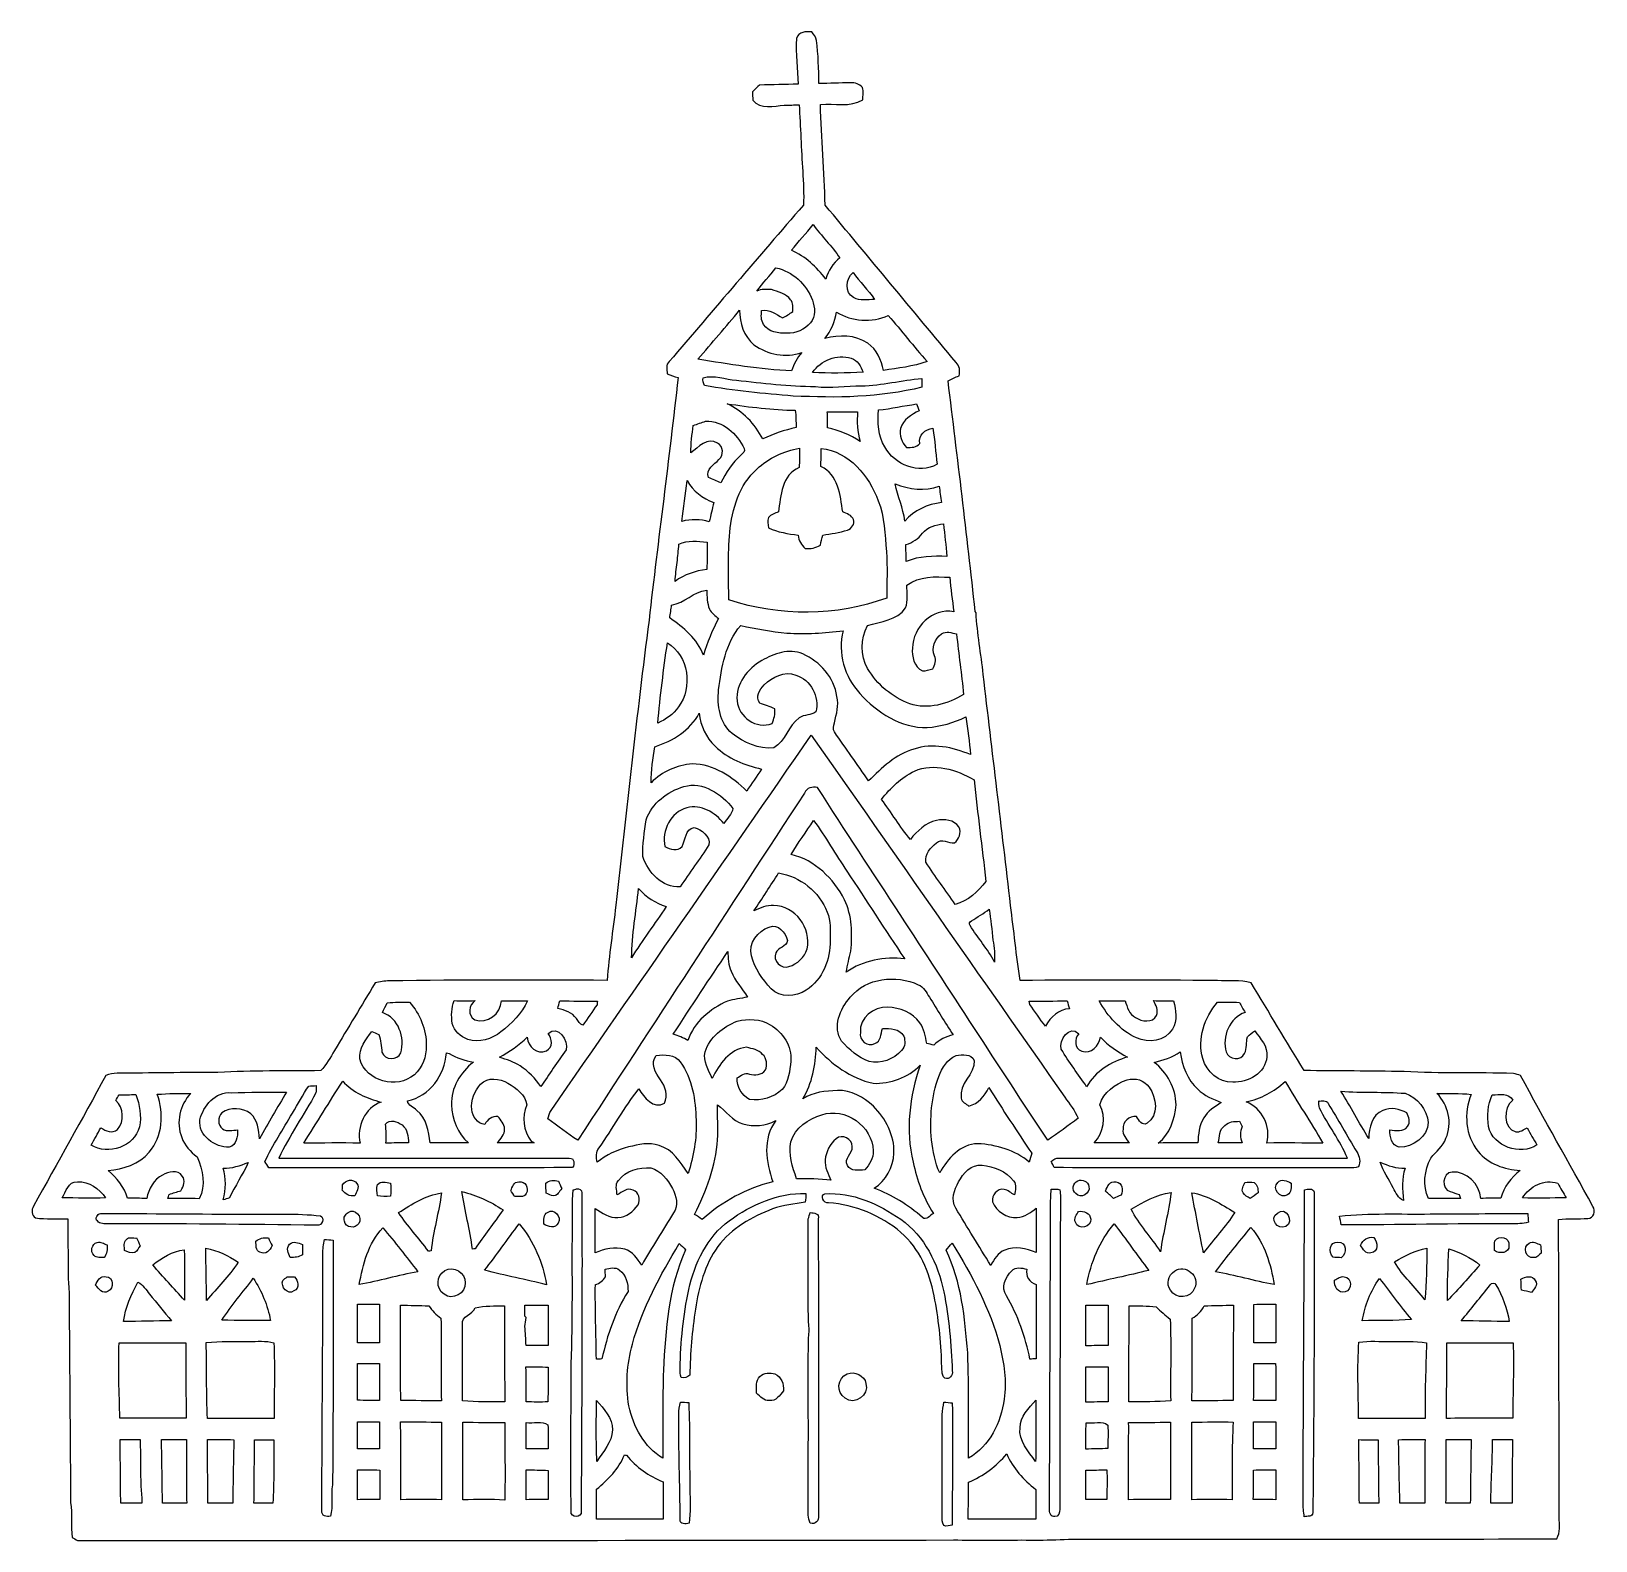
# Model space of a CAD drawing. Header units: centimetres. Extents: x -12.6 to 12.6, y -12.1 to 12.1.
import ezdxf

# ---------------------------------------------------------------- set-up
doc = ezdxf.new("R2010")
doc.units = ezdxf.units.CM
doc.header["$MEASUREMENT"] = 0
doc.layers.add('Camada 1', color=7, linetype='Continuous')

msp = doc.modelspace()

# ---------------------------------------------------------------- linework, layer by layer
at = {"layer": 'Camada 1', "color": 156}
for points, knots in [([(-0.26599, 12.0149), (-0.23459, 12.12285), (-0.11465, 12.13131), (-0.0208, 12.12215), (-0.0208, 12.12215), (0.00669, 12.0784), (0.04833, 12.03889), (0.05503, 11.98491), (0.05503, 11.98491), (0.08325, 11.75526), (0.08819, 11.52348), (0.09277, 11.29242), (0.09277, 11.29242), (0.26175, 11.29276), (0.43074, 11.30299), (0.60006, 11.3037), (0.60006, 11.3037), (0.67062, 11.30758), (0.74507, 11.2843), (0.79092, 11.22785), (0.79092, 11.22785), (0.81667, 11.16541), (0.79974, 11.09698), (0.79621, 11.03206), (0.79621, 11.03206), (0.59265, 10.90436), (0.34113, 10.97879), (0.11535, 10.95375), (0.11535, 10.95375), (0.1337, 10.4147), (0.18204, 9.87671), (0.19227, 9.33767), (0.19227, 9.33767), (0.89605, 8.49806), (1.59349, 7.65315), (2.29551, 6.81177), (2.29551, 6.81177), (2.35725, 6.7564), (2.35937, 6.67385), (2.34314, 6.59765), (2.34314, 6.59765), (2.28389, 6.57153), (2.22566, 6.54368), (2.16746, 6.51581), (2.16746, 6.51581), (2.31775, 5.28214), (2.47227, 4.04812), (2.60173, 2.81235), (2.60173, 2.81235), (2.60173, 2.81235), (2.61725, 2.78977), (2.61725, 2.78977), (2.61725, 2.78977), (2.63455, 2.45709), (2.69662, 2.12865), (2.73297, 1.79811), (2.73297, 1.79811), (2.87584, 0.56161), (3.03035, -0.6738), (3.17112, -1.91065), (3.17112, -1.91065), (3.22403, -2.31281), (3.26214, -2.7178), (3.32422, -3.11855), (3.32422, -3.11855), (4.38043, -3.10656), (5.43665, -3.10727), (6.49286, -3.11962), (6.49286, -3.11962), (6.67315, -3.13055), (6.8594, -3.10339), (7.03509, -3.15701), (7.03509, -3.15701), (7.32225, -3.62408), (7.59882, -4.09787), (7.8867, -4.56459), (7.8867, -4.56459), (8.42186, -4.57059), (8.95702, -4.57129), (9.49254, -4.58082), (9.49254, -4.58082), (10.07674, -4.61432), (10.66411, -4.59105), (11.24937, -4.61222), (11.24937, -4.61222), (11.28854, -4.61785), (11.32592, -4.63232), (11.36438, -4.64397), (11.36438, -4.64397), (11.74396, -5.34882), (12.14049, -6.04485), (12.52643, -6.74616), (12.52643, -6.74616), (12.57123, -6.81601), (12.54266, -6.93985), (12.44635, -6.93914), (12.44635, -6.93914), (12.28936, -6.95147), (12.13131, -6.93666), (11.97468, -6.95466), (11.97468, -6.95466), (11.97892, -8.55169), (11.98138, -10.14835), (11.98633, -11.74537), (11.98633, -11.74537), (11.98421, -11.85969), (12.00396, -11.98138), (11.94717, -12.08722), (11.94717, -12.08722), (9.44633, -12.09428), (6.94513, -12.0904), (4.44429, -12.09286), (4.44429, -12.09286), (4.07987, -12.08546), (3.71615, -12.11721), (3.35138, -12.10556), (3.35138, -12.10556), (2.98626, -12.1098), (2.62078, -12.10768), (2.25565, -12.10522), (2.25565, -12.10522), (-2.43592, -12.11297), (-7.12786, -12.11297), (-11.81946, -12.11226), (-11.81946, -12.11226), (-11.83993, -12.10027), (-11.88085, -12.07628), (-11.90166, -12.06429), (-11.90166, -12.06429), (-11.92706, -11.87767), (-11.90201, -11.68822), (-11.92812, -11.50196), (-11.92812, -11.50196), (-11.93518, -10.54876), (-11.944, -9.59555), (-11.94928, -8.6427), (-11.94928, -8.6427), (-11.95246, -8.4194), (-11.944, -8.19538), (-11.96374, -7.97277), (-11.96374, -7.97277), (-11.97292, -7.63023), (-11.96869, -7.28768), (-11.97539, -6.94513), (-11.97539, -6.94513), (-12.1479, -6.94231), (-12.32182, -6.95678), (-12.49257, -6.93067), (-12.49257, -6.93067), (-12.555, -6.89081), (-12.5603, -6.80332), (-12.52502, -6.74404), (-12.52502, -6.74404), (-12.13943, -6.04307), (-11.74291, -5.34811), (-11.36437, -4.64361), (-11.36437, -4.64361), (-11.3044, -4.62562), (-11.24408, -4.60516), (-11.18058, -4.60798), (-11.18058, -4.60798), (-10.64118, -4.6034), (-10.10144, -4.59598), (-9.56204, -4.59387), (-9.56204, -4.59387), (-9.01135, -4.5614), (-8.4589, -4.57412), (-7.90751, -4.56564), (-7.90751, -4.56564), (-7.81614, -4.47111), (-7.75757, -4.35256), (-7.68984, -4.24144), (-7.68984, -4.24144), (-7.47182, -3.87984), (-7.25557, -3.5172), (-7.03509, -3.15736), (-7.03509, -3.15736), (-6.96207, -3.13584), (-6.88657, -3.12313), (-6.81002, -3.1242), (-6.81002, -3.1242), (-5.64339, -3.10444), (-4.47674, -3.1108), (-3.31045, -3.11538), (-3.31045, -3.11538), (-3.278, -2.71215), (-3.21627, -2.31174), (-3.17076, -1.90994), (-3.17076, -1.90994), (-2.9979, -0.38276), (-2.83491, 1.14547), (-2.63666, 2.66982), (-2.63666, 2.66982), (-2.48849, 3.9698), (-2.31281, 5.26661), (-2.17099, 6.56695), (-2.17099, 6.56695), (-2.22885, 6.58671), (-2.28635, 6.60717), (-2.34421, 6.62693), (-2.34421, 6.62693), (-2.34879, 6.695), (-2.37313, 6.77509), (-2.31245, 6.82554), (-2.31245, 6.82554), (-1.59315, 7.66234), (-0.88018, 8.50477), (-0.15628, 9.33767), (-0.15628, 9.33767), (-0.14464, 9.5183), (-0.15945, 9.69926), (-0.16615, 9.87954), (-0.16615, 9.87954), (-0.19437, 10.23619), (-0.19967, 10.59391), (-0.22613, 10.95021), (-0.22613, 10.95021), (-0.30514, 10.94775), (-0.38452, 10.94563), (-0.46355, 10.94281), (-0.46355, 10.94281), (-0.63287, 10.93082), (-0.84632, 10.87331), (-0.97084, 11.02642), (-0.97084, 11.02642), (-0.97155, 11.05993), (-0.97296, 11.12696), (-0.97367, 11.16047), (-0.97367, 11.16047), (-0.93698, 11.19716), (-0.89923, 11.23349), (-0.86077, 11.26842), (-0.86077, 11.26842), (-0.65475, 11.27125), (-0.44874, 11.27971), (-0.2427, 11.28006), (-0.2427, 11.28006), (-0.24236, 11.52489), (-0.28821, 11.77042), (-0.26599, 12.0149)], [0, 0, 0, 0, 0.01639344, 0.01639344, 0.01639344, 0.01639344, 0.03278689, 0.03278689, 0.03278689, 0.03278689, 0.04918033, 0.04918033, 0.04918033, 0.04918033, 0.06557377, 0.06557377, 0.06557377, 0.06557377, 0.08196721, 0.08196721, 0.08196721, 0.08196721, 0.09836066, 0.09836066, 0.09836066, 0.09836066, 0.1147541, 0.1147541, 0.1147541, 0.1147541, 0.13114754, 0.13114754, 0.13114754, 0.13114754, 0.14754098, 0.14754098, 0.14754098, 0.14754098, 0.16393443, 0.16393443, 0.16393443, 0.16393443, 0.18032787, 0.18032787, 0.18032787, 0.18032787, 0.19672131, 0.19672131, 0.19672131, 0.19672131, 0.21311475, 0.21311475, 0.21311475, 0.21311475, 0.2295082, 0.2295082, 0.2295082, 0.2295082, 0.24590164, 0.24590164, 0.24590164, 0.24590164, 0.26229508, 0.26229508, 0.26229508, 0.26229508, 0.27868852, 0.27868852, 0.27868852, 0.27868852, 0.29508197, 0.29508197, 0.29508197, 0.29508197, 0.31147541, 0.31147541, 0.31147541, 0.31147541, 0.32786885, 0.32786885, 0.32786885, 0.32786885, 0.3442623, 0.3442623, 0.3442623, 0.3442623, 0.36065574, 0.36065574, 0.36065574, 0.36065574, 0.37704918, 0.37704918, 0.37704918, 0.37704918, 0.39344262, 0.39344262, 0.39344262, 0.39344262, 0.40983607, 0.40983607, 0.40983607, 0.40983607, 0.42622951, 0.42622951, 0.42622951, 0.42622951, 0.44262295, 0.44262295, 0.44262295, 0.44262295, 0.45901639, 0.45901639, 0.45901639, 0.45901639, 0.47540984, 0.47540984, 0.47540984, 0.47540984, 0.49180328, 0.49180328, 0.49180328, 0.49180328, 0.50819672, 0.50819672, 0.50819672, 0.50819672, 0.52459016, 0.52459016, 0.52459016, 0.52459016, 0.54098361, 0.54098361, 0.54098361, 0.54098361, 0.55737705, 0.55737705, 0.55737705, 0.55737705, 0.57377049, 0.57377049, 0.57377049, 0.57377049, 0.59016393, 0.59016393, 0.59016393, 0.59016393, 0.60655738, 0.60655738, 0.60655738, 0.60655738, 0.62295082, 0.62295082, 0.62295082, 0.62295082, 0.63934426, 0.63934426, 0.63934426, 0.63934426, 0.6557377, 0.6557377, 0.6557377, 0.6557377, 0.67213115, 0.67213115, 0.67213115, 0.67213115, 0.68852459, 0.68852459, 0.68852459, 0.68852459, 0.70491803, 0.70491803, 0.70491803, 0.70491803, 0.72131148, 0.72131148, 0.72131148, 0.72131148, 0.73770492, 0.73770492, 0.73770492, 0.73770492, 0.75409836, 0.75409836, 0.75409836, 0.75409836, 0.7704918, 0.7704918, 0.7704918, 0.7704918, 0.78688525, 0.78688525, 0.78688525, 0.78688525, 0.80327869, 0.80327869, 0.80327869, 0.80327869, 0.81967213, 0.81967213, 0.81967213, 0.81967213, 0.83606557, 0.83606557, 0.83606557, 0.83606557, 0.85245902, 0.85245902, 0.85245902, 0.85245902, 0.86885246, 0.86885246, 0.86885246, 0.86885246, 0.8852459, 0.8852459, 0.8852459, 0.8852459, 0.90163934, 0.90163934, 0.90163934, 0.90163934, 0.91803279, 0.91803279, 0.91803279, 0.91803279, 0.93442623, 0.93442623, 0.93442623, 0.93442623, 0.95081967, 0.95081967, 0.95081967, 0.95081967, 0.96721311, 0.96721311, 0.96721311, 0.96721311, 1, 1, 1, 1]), ([(-0.34995, 8.61306), (-0.34995, 8.61306), (-0.34995, 8.61306), (-0.34995, 8.61306), (-0.34995, 8.61306), (-0.12417, 8.515), (0.05574, 8.3439), (0.20425, 8.15093), (0.20425, 8.15093), (0.24129, 8.28498), (0.3175, 8.40563), (0.42862, 8.49065), (0.42862, 8.49065), (0.29915, 8.68045), (0.1337, 8.84237), (-0.00175, 9.02793), (-0.00175, 9.02793), (-0.11253, 8.88505), (-0.23741, 8.75417), (-0.34995, 8.61306)], [0, 0, 0, 0, 0.16666667, 0.16666667, 0.16666667, 0.16666667, 0.33333333, 0.33333333, 0.33333333, 0.33333333, 0.5, 0.5, 0.5, 0.5, 0.66666667, 0.66666667, 0.66666667, 0.66666667, 1, 1, 1, 1]), ([(-0.90628, 7.9583), (-0.90628, 7.9583), (-0.90628, 7.9583), (-0.90628, 7.9583), (-0.90628, 7.9583), (-0.83149, 7.99076), (-0.74999, 7.98723), (-0.66993, 7.98371), (-0.66993, 7.98371), (-0.56161, 7.94314), (-0.43497, 7.91845), (-0.3623, 7.81931), (-0.3623, 7.81931), (-0.31396, 7.76781), (-0.33408, 7.69126), (-0.32702, 7.62775), (-0.32702, 7.62775), (-0.38028, 7.59071), (-0.43568, 7.55791), (-0.49213, 7.52686), (-0.49213, 7.52686), (-0.59619, 7.58966), (-0.70309, 7.66903), (-0.83219, 7.64399), (-0.83219, 7.64399), (-0.83007, 7.5692), (-0.84454, 7.48558), (-0.79516, 7.42173), (-0.79516, 7.42173), (-0.71825, 7.29755), (-0.55738, 7.27463), (-0.42333, 7.28062), (-0.42333, 7.28062), (-0.27905, 7.27145), (-0.13545, 7.33812), (-0.04268, 7.44748), (-0.04268, 7.44748), (0.04409, 7.54837), (0.02821, 7.69654), (-0.01128, 7.81402), (-0.01128, 7.81402), (-0.10971, 8.06484), (-0.32878, 8.27792), (-0.59831, 8.33013), (-0.59831, 8.33013), (-0.69956, 8.20525), (-0.80856, 8.08637), (-0.90628, 7.9583)], [0, 0, 0, 0, 0.07692308, 0.07692308, 0.07692308, 0.07692308, 0.15384615, 0.15384615, 0.15384615, 0.15384615, 0.23076923, 0.23076923, 0.23076923, 0.23076923, 0.30769231, 0.30769231, 0.30769231, 0.30769231, 0.38461538, 0.38461538, 0.38461538, 0.38461538, 0.46153846, 0.46153846, 0.46153846, 0.46153846, 0.53846154, 0.53846154, 0.53846154, 0.53846154, 0.61538462, 0.61538462, 0.61538462, 0.61538462, 0.69230769, 0.69230769, 0.69230769, 0.69230769, 0.76923077, 0.76923077, 0.76923077, 0.76923077, 0.84615385, 0.84615385, 0.84615385, 0.84615385, 1, 1, 1, 1]), ([(0.64947, 7.85424), (0.64947, 7.85424), (0.64947, 7.85424), (0.64947, 7.85424), (0.64947, 7.85424), (0.75211, 7.79426), (0.87524, 7.82038), (0.98777, 7.82425), (0.98777, 7.82425), (0.87841, 7.97348), (0.74965, 8.10683), (0.64065, 8.25641), (0.64065, 8.25641), (0.52492, 8.16186), (0.50305, 7.9308), (0.64947, 7.85424)], [0, 0, 0, 0, 0.2, 0.2, 0.2, 0.2, 0.4, 0.4, 0.4, 0.4, 0.6, 0.6, 0.6, 0.6, 1, 1, 1, 1]), ([(-1.85103, 6.86328), (-1.85103, 6.86328), (-1.85103, 6.86328), (-1.85103, 6.86328), (-1.85103, 6.86328), (-1.3522, 6.78108), (-0.85124, 6.70065), (-0.34571, 6.67419), (-0.34571, 6.67419), (-0.31255, 6.7839), (-0.25717, 6.88481), (-0.18379, 6.9723), (-0.18379, 6.9723), (-0.44097, 6.87916), (-0.73271, 6.93773), (-0.95144, 7.09577), (-0.95144, 7.09577), (-1.11583, 7.22877), (-1.1818, 7.44677), (-1.1818, 7.65174), (-1.1818, 7.65174), (-1.39912, 7.38433), (-1.62877, 7.12681), (-1.85103, 6.86328)], [0, 0, 0, 0, 0.14285714, 0.14285714, 0.14285714, 0.14285714, 0.28571429, 0.28571429, 0.28571429, 0.28571429, 0.42857143, 0.42857143, 0.42857143, 0.42857143, 0.57142857, 0.57142857, 0.57142857, 0.57142857, 0.71428571, 0.71428571, 0.71428571, 0.71428571, 1, 1, 1, 1]), ([(0.37535, 7.62105), (0.37535, 7.62105), (0.37535, 7.62105), (0.37535, 7.62105), (0.37535, 7.62105), (0.34361, 7.46831), (0.29527, 7.31626), (0.18944, 7.19771), (0.18944, 7.19771), (0.41697, 7.25981), (0.67556, 7.25523), (0.87665, 7.11904), (0.87665, 7.11904), (1.02446, 7.02132), (1.09395, 6.84812), (1.12888, 6.6809), (1.12888, 6.6809), (1.36384, 6.72146), (1.60584, 6.74229), (1.82986, 6.82907), (1.82986, 6.82907), (1.61325, 7.06613), (1.41993, 7.32401), (1.20614, 7.56355), (1.20614, 7.56355), (0.94085, 7.44748), (0.62123, 7.46583), (0.37535, 7.62105)], [0, 0, 0, 0, 0.125, 0.125, 0.125, 0.125, 0.25, 0.25, 0.25, 0.25, 0.375, 0.375, 0.375, 0.375, 0.5, 0.5, 0.5, 0.5, 0.625, 0.625, 0.625, 0.625, 0.75, 0.75, 0.75, 0.75, 1, 1, 1, 1]), ([(-0.00916, 6.64915), (-0.00916, 6.64915), (-0.00916, 6.64915), (-0.00916, 6.64915), (-0.00916, 6.64915), (0.26141, 6.6368), (0.53304, 6.63751), (0.80362, 6.65373), (0.80362, 6.65373), (0.76482, 6.74616), (0.71508, 6.84988), (0.61029, 6.87987), (0.61029, 6.87987), (0.38135, 6.94584), (0.12206, 6.84776), (-0.00916, 6.64915)], [0, 0, 0, 0, 0.2, 0.2, 0.2, 0.2, 0.4, 0.4, 0.4, 0.4, 0.6, 0.6, 0.6, 0.6, 1, 1, 1, 1]), ([(-1.76705, 6.56483), (-1.76705, 6.56483), (-1.76705, 6.56483), (-1.76705, 6.56483), (-1.76705, 6.56483), (-1.77835, 6.52144), (-1.75682, 6.48053), (-1.74483, 6.4396), (-1.74483, 6.4396), (-1.27316, 6.3574), (-0.79621, 6.31084), (-0.31962, 6.27203), (-0.31962, 6.27203), (0.37112, 6.23887), (1.07244, 6.24451), (1.74695, 6.41419), (1.74695, 6.41419), (1.7473, 6.46148), (1.74695, 6.5084), (1.74625, 6.5553), (1.74625, 6.5553), (1.42205, 6.5278), (1.10384, 6.44065), (0.77681, 6.43502), (0.77681, 6.43502), (0.53021, 6.43678), (0.28397, 6.38844), (0.03774, 6.42549), (0.03774, 6.42549), (-0.38805, 6.4329), (-0.81244, 6.4724), (-1.23401, 6.5285), (-1.23401, 6.5285), (-1.41111, 6.5345), (-1.59244, 6.61882), (-1.76705, 6.56483)], [0, 0, 0, 0, 0.1, 0.1, 0.1, 0.1, 0.2, 0.2, 0.2, 0.2, 0.3, 0.3, 0.3, 0.3, 0.4, 0.4, 0.4, 0.4, 0.5, 0.5, 0.5, 0.5, 0.6, 0.6, 0.6, 0.6, 0.7, 0.7, 0.7, 0.7, 0.8, 0.8, 0.8, 0.8, 1, 1, 1, 1]), ([(-1.38077, 6.14715), (-1.38077, 6.14715), (-1.38077, 6.14715), (-1.38077, 6.14715), (-1.38077, 6.14715), (-1.12994, 6.03462), (-0.93486, 5.82436), (-0.80997, 5.58236), (-0.80997, 5.58236), (-0.63887, 5.66454), (-0.4579, 5.72206), (-0.27374, 5.76721), (-0.27374, 5.76721), (-0.27552, 5.85927), (-0.27727, 5.95136), (-0.28645, 6.04307), (-0.28645, 6.04307), (-0.65298, 6.04979), (-1.01847, 6.09423), (-1.38077, 6.14715)], [0, 0, 0, 0, 0.16666667, 0.16666667, 0.16666667, 0.16666667, 0.33333333, 0.33333333, 0.33333333, 0.33333333, 0.5, 0.5, 0.5, 0.5, 0.66666667, 0.66666667, 0.66666667, 0.66666667, 1, 1, 1, 1]), ([(1.0488, 6.04767), (1.0488, 6.04767), (1.0488, 6.04767), (1.0488, 6.04767), (1.0488, 6.04767), (1.03222, 5.84517), (1.0421, 5.63209), (1.15076, 5.45394), (1.15076, 5.45394), (1.30527, 5.16573), (1.69579, 5.0112), (1.99248, 5.17455), (1.99248, 5.17455), (1.96497, 5.36751), (1.95896, 5.5626), (1.92369, 5.75415), (1.92369, 5.75415), (1.79846, 5.7358), (1.68839, 5.64761), (1.71167, 5.51074), (1.71167, 5.51074), (1.66051, 5.443), (1.57833, 5.44371), (1.50142, 5.44653), (1.50142, 5.44653), (1.42239, 5.52555), (1.373, 5.64056), (1.40475, 5.75203), (1.40475, 5.75203), (1.44039, 5.89597), (1.58221, 5.9683), (1.70074, 6.03566), (1.70074, 6.03566), (1.68839, 6.07236), (1.67534, 6.10904), (1.66158, 6.14503), (1.66158, 6.14503), (1.45696, 6.11328), (1.25448, 6.0706), (1.0488, 6.04767)], [0, 0, 0, 0, 0.09090909, 0.09090909, 0.09090909, 0.09090909, 0.18181818, 0.18181818, 0.18181818, 0.18181818, 0.27272727, 0.27272727, 0.27272727, 0.27272727, 0.36363636, 0.36363636, 0.36363636, 0.36363636, 0.45454545, 0.45454545, 0.45454545, 0.45454545, 0.54545455, 0.54545455, 0.54545455, 0.54545455, 0.63636364, 0.63636364, 0.63636364, 0.63636364, 0.72727273, 0.72727273, 0.72727273, 0.72727273, 0.81818182, 0.81818182, 0.81818182, 0.81818182, 1, 1, 1, 1]), ([(-1.9251, 5.79966), (-1.9251, 5.79966), (-1.9251, 5.79966), (-1.9251, 5.79966), (-1.9251, 5.79966), (-1.94804, 5.65431), (-1.96215, 5.50757), (-1.96532, 5.3601), (-1.96532, 5.3601), (-1.84714, 5.44617), (-1.69298, 5.6201), (-1.5367, 5.5139), (-1.5367, 5.5139), (-1.43722, 5.46946), (-1.43474, 5.31777), (-1.51306, 5.25215), (-1.51306, 5.25215), (-1.58996, 5.16819), (-1.72649, 5.10046), (-1.68027, 4.965), (-1.68027, 4.965), (-1.615, 4.93394), (-1.54905, 4.90431), (-1.48237, 4.87503), (-1.48237, 4.87503), (-1.40263, 5.04155), (-1.29928, 5.19818), (-1.16099, 5.32236), (-1.16099, 5.32236), (-1.13946, 5.35269), (-1.07667, 5.38339), (-1.10878, 5.42712), (-1.10878, 5.42712), (-1.22202, 5.6649), (-1.4485, 5.8794), (-1.7279, 5.86846), (-1.7279, 5.86846), (-1.79317, 5.84412), (-1.85949, 5.82259), (-1.9251, 5.79966)], [0, 0, 0, 0, 0.09090909, 0.09090909, 0.09090909, 0.09090909, 0.18181818, 0.18181818, 0.18181818, 0.18181818, 0.27272727, 0.27272727, 0.27272727, 0.27272727, 0.36363636, 0.36363636, 0.36363636, 0.36363636, 0.45454545, 0.45454545, 0.45454545, 0.45454545, 0.54545455, 0.54545455, 0.54545455, 0.54545455, 0.63636364, 0.63636364, 0.63636364, 0.63636364, 0.72727273, 0.72727273, 0.72727273, 0.72727273, 0.81818182, 0.81818182, 0.81818182, 0.81818182, 1, 1, 1, 1]), ([(0.22718, 6.01591), (0.22718, 6.01591), (0.22718, 6.01591), (0.22718, 6.01591), (0.22718, 6.01591), (0.22895, 5.93195), (0.23071, 5.84763), (0.23106, 5.76333), (0.23106, 5.76333), (0.41627, 5.71675), (0.59655, 5.64832), (0.756, 5.54214), (0.756, 5.54214), (0.70731, 5.69701), (0.70202, 5.85998), (0.71402, 6.02051), (0.71402, 6.02051), (0.55174, 6.01591), (0.38946, 6.0152), (0.22718, 6.01591)], [0, 0, 0, 0, 0.16666667, 0.16666667, 0.16666667, 0.16666667, 0.33333333, 0.33333333, 0.33333333, 0.33333333, 0.5, 0.5, 0.5, 0.5, 0.66666667, 0.66666667, 0.66666667, 0.66666667, 1, 1, 1, 1]), ([(0.12805, 5.43102), (0.12805, 5.43102), (0.12805, 5.43102), (0.12805, 5.43102), (0.12805, 5.43102), (0.127, 5.3333), (0.12593, 5.23558), (0.12488, 5.13749), (0.12488, 5.13749), (0.40674, 5.01085), (0.43497, 4.67642), (0.47554, 4.41006), (0.47554, 4.41006), (0.54115, 4.38396), (0.61877, 4.35892), (0.64876, 4.28766), (0.64876, 4.28766), (0.6738, 4.21604), (0.6163, 4.14231), (0.55068, 4.11868), (0.55068, 4.11868), (0.42157, 4.07775), (0.28716, 4.05587), (0.15346, 4.03895), (0.15346, 4.03895), (0.14076, 3.98531), (0.12805, 3.93135), (0.1157, 3.87738), (0.1157, 3.87738), (0.04268, 3.82905), (-0.04234, 3.81353), (-0.12841, 3.82198), (-0.12841, 3.82198), (-0.18696, 3.8816), (-0.23883, 3.94935), (-0.24129, 4.03684), (-0.24129, 4.03684), (-0.40323, 4.06011), (-0.56761, 4.08481), (-0.7179, 4.15395), (-0.7179, 4.15395), (-0.72143, 4.20899), (-0.74471, 4.26826), (-0.71683, 4.32045), (-0.71683, 4.32045), (-0.68155, 4.37337), (-0.61312, 4.38502), (-0.55915, 4.41113), (-0.55915, 4.41113), (-0.52105, 4.66653), (-0.5027, 5.00873), (-0.22542, 5.12339), (-0.22542, 5.12339), (-0.21872, 5.22639), (-0.21836, 5.32977), (-0.22014, 5.43277), (-0.22014, 5.43277), (-0.47271, 5.39009), (-0.71472, 5.27614), (-0.90099, 5.1001), (-0.90099, 5.1001), (-1.18533, 4.84504), (-1.30703, 4.45664), (-1.33738, 4.08622), (-1.33738, 4.08622), (-1.37089, 3.72426), (-1.36313, 3.35915), (-1.3529, 2.99614), (-1.3529, 2.99614), (-0.53552, 2.72696), (0.37394, 2.72837), (1.18321, 3.02682), (1.18321, 3.02682), (1.18285, 3.27518), (1.19415, 3.52424), (1.17756, 3.7726), (1.17756, 3.7726), (1.15076, 4.04671), (1.15217, 4.32927), (1.04422, 4.58786), (1.04422, 4.58786), (0.90134, 4.99251), (0.57714, 5.37915), (0.12805, 5.43102)], [0, 0, 0, 0, 0.04545455, 0.04545455, 0.04545455, 0.04545455, 0.09090909, 0.09090909, 0.09090909, 0.09090909, 0.13636364, 0.13636364, 0.13636364, 0.13636364, 0.18181818, 0.18181818, 0.18181818, 0.18181818, 0.22727273, 0.22727273, 0.22727273, 0.22727273, 0.27272727, 0.27272727, 0.27272727, 0.27272727, 0.31818182, 0.31818182, 0.31818182, 0.31818182, 0.36363636, 0.36363636, 0.36363636, 0.36363636, 0.40909091, 0.40909091, 0.40909091, 0.40909091, 0.45454545, 0.45454545, 0.45454545, 0.45454545, 0.5, 0.5, 0.5, 0.5, 0.54545455, 0.54545455, 0.54545455, 0.54545455, 0.59090909, 0.59090909, 0.59090909, 0.59090909, 0.63636364, 0.63636364, 0.63636364, 0.63636364, 0.68181818, 0.68181818, 0.68181818, 0.68181818, 0.72727273, 0.72727273, 0.72727273, 0.72727273, 0.77272727, 0.77272727, 0.77272727, 0.77272727, 0.81818182, 0.81818182, 0.81818182, 0.81818182, 0.86363636, 0.86363636, 0.86363636, 0.86363636, 0.90909091, 0.90909091, 0.90909091, 0.90909091, 1, 1, 1, 1]), ([(-2.02459, 4.91348), (-2.02459, 4.91348), (-2.02459, 4.91348), (-2.02459, 4.91348), (-2.02459, 4.91348), (-2.05563, 4.69547), (-2.07997, 4.4764), (-2.10819, 4.25803), (-2.10819, 4.25803), (-1.96391, 4.29718), (-1.81256, 4.29153), (-1.66933, 4.25167), (-1.66933, 4.25167), (-1.64465, 4.35468), (-1.62207, 4.45805), (-1.59807, 4.56106), (-1.59807, 4.56106), (-1.77553, 4.62738), (-1.9325, 4.74486), (-2.02459, 4.91348)], [0, 0, 0, 0, 0.16666667, 0.16666667, 0.16666667, 0.16666667, 0.33333333, 0.33333333, 0.33333333, 0.33333333, 0.5, 0.5, 0.5, 0.5, 0.66666667, 0.66666667, 0.66666667, 0.66666667, 1, 1, 1, 1]), ([(1.31726, 4.86092), (1.31726, 4.86092), (1.31726, 4.86092), (1.31726, 4.86092), (1.31726, 4.86092), (1.36136, 4.65949), (1.44426, 4.46829), (1.47355, 4.26295), (1.47355, 4.26295), (1.61995, 4.44324), (1.84043, 4.52825), (2.06375, 4.56352), (2.06375, 4.56352), (2.04823, 4.6496), (2.03412, 4.73604), (2.02459, 4.82282), (2.02459, 4.82282), (1.79351, 4.73957), (1.54164, 4.77166), (1.31726, 4.86092)], [0, 0, 0, 0, 0.16666667, 0.16666667, 0.16666667, 0.16666667, 0.33333333, 0.33333333, 0.33333333, 0.33333333, 0.5, 0.5, 0.5, 0.5, 0.66666667, 0.66666667, 0.66666667, 0.66666667, 1, 1, 1, 1]), ([(1.75648, 4.06717), (1.75648, 4.06717), (1.75648, 4.06717), (1.75648, 4.06717), (1.75648, 4.06717), (1.68768, 3.98003), (1.59878, 3.91266), (1.48907, 3.88832), (1.48907, 3.88832), (1.49119, 3.79623), (1.49224, 3.70416), (1.49542, 3.61209), (1.49542, 3.61209), (1.7011, 3.70311), (1.92792, 3.70275), (2.14841, 3.69639), (2.14841, 3.69639), (2.13501, 3.87068), (2.11067, 4.04388), (2.09479, 4.21781), (2.09479, 4.21781), (1.96885, 4.20792), (1.83832, 4.17018), (1.75648, 4.06717)], [0, 0, 0, 0, 0.14285714, 0.14285714, 0.14285714, 0.14285714, 0.28571429, 0.28571429, 0.28571429, 0.28571429, 0.42857143, 0.42857143, 0.42857143, 0.42857143, 0.57142857, 0.57142857, 0.57142857, 0.57142857, 0.71428571, 0.71428571, 0.71428571, 0.71428571, 1, 1, 1, 1]), ([(-2.15793, 3.89078), (-2.15793, 3.89078), (-2.15793, 3.89078), (-2.15793, 3.89078), (-2.15793, 3.89078), (-2.16464, 3.79341), (-2.17275, 3.69605), (-2.18546, 3.59903), (-2.18546, 3.59903), (-2.20451, 3.49885), (-2.20839, 3.39653), (-2.21791, 3.29494), (-2.21791, 3.29494), (-2.06974, 3.40501), (-1.89123, 3.46357), (-1.70956, 3.48473), (-1.70956, 3.48473), (-1.69969, 3.63044), (-1.69932, 3.77684), (-1.7032, 3.92289), (-1.7032, 3.92289), (-1.85525, 3.94582), (-2.01436, 3.95676), (-2.15793, 3.89078)], [0, 0, 0, 0, 0.14285714, 0.14285714, 0.14285714, 0.14285714, 0.28571429, 0.28571429, 0.28571429, 0.28571429, 0.42857143, 0.42857143, 0.42857143, 0.42857143, 0.57142857, 0.57142857, 0.57142857, 0.57142857, 0.71428571, 0.71428571, 0.71428571, 0.71428571, 1, 1, 1, 1]), ([(1.50636, 3.2332), (1.50636, 3.2332), (1.50636, 3.2332), (1.50636, 3.2332), (1.50636, 3.2332), (1.50566, 3.11221), (1.5307, 2.98272), (1.48378, 2.86737), (1.48378, 2.86737), (1.35042, 2.66664), (1.08338, 2.65148), (0.87277, 2.58304), (0.87277, 2.58304), (0.75564, 2.37348), (0.7553, 2.10538), (0.87524, 1.89688), (0.87524, 1.89688), (1.02234, 1.63371), (1.27423, 1.43756), (1.55117, 1.32537), (1.55117, 1.32537), (1.84291, 1.23225), (2.16181, 1.32045), (2.41582, 1.47708), (2.41582, 1.47708), (2.3876, 1.80269), (2.33362, 2.12548), (2.3047, 2.45075), (2.3047, 2.45075), (2.22603, 2.46238), (2.13501, 2.50613), (2.06375, 2.45004), (2.06375, 2.45004), (1.95896, 2.37172), (1.88911, 2.22391), (1.94839, 2.0969), (1.94839, 2.0969), (1.98402, 2.0253), (1.95192, 1.95403), (1.92158, 1.8877), (1.92158, 1.8877), (1.86655, 1.87571), (1.81256, 1.85313), (1.75612, 1.85773), (1.75612, 1.85773), (1.62102, 1.92158), (1.58184, 2.08704), (1.59349, 2.22391), (1.59349, 2.22391), (1.60584, 2.55481), (1.91135, 2.87867), (2.25953, 2.80387), (2.25953, 2.80387), (2.23872, 2.98908), (2.20768, 3.17324), (2.19709, 3.35986), (2.19709, 3.35986), (1.96249, 3.37219), (1.70461, 3.38278), (1.50636, 3.2332)], [0, 0, 0, 0, 0.0625, 0.0625, 0.0625, 0.0625, 0.125, 0.125, 0.125, 0.125, 0.1875, 0.1875, 0.1875, 0.1875, 0.25, 0.25, 0.25, 0.25, 0.3125, 0.3125, 0.3125, 0.3125, 0.375, 0.375, 0.375, 0.375, 0.4375, 0.4375, 0.4375, 0.4375, 0.5, 0.5, 0.5, 0.5, 0.5625, 0.5625, 0.5625, 0.5625, 0.625, 0.625, 0.625, 0.625, 0.6875, 0.6875, 0.6875, 0.6875, 0.75, 0.75, 0.75, 0.75, 0.8125, 0.8125, 0.8125, 0.8125, 0.875, 0.875, 0.875, 0.875, 1, 1, 1, 1]), ([(-2.27365, 2.91358), (-2.27365, 2.91358), (-2.27365, 2.91358), (-2.27365, 2.91358), (-2.27365, 2.91358), (-2.28353, 2.84444), (-2.2941, 2.77529), (-2.3047, 2.70651), (-2.3047, 2.70651), (-2.08173, 2.55235), (-1.85878, 2.37031), (-1.76142, 2.10784), (-1.76142, 2.10784), (-1.7039, 2.31315), (-1.6196, 2.50825), (-1.52047, 2.69662), (-1.52047, 2.69662), (-1.57268, 2.74284), (-1.63159, 2.78518), (-1.66652, 2.84692), (-1.66652, 2.84692), (-1.70602, 2.94428), (-1.70249, 3.05187), (-1.70956, 3.15489), (-1.70956, 3.15489), (-1.92122, 3.12632), (-2.06587, 2.94957), (-2.27365, 2.91358)], [0, 0, 0, 0, 0.125, 0.125, 0.125, 0.125, 0.25, 0.25, 0.25, 0.25, 0.375, 0.375, 0.375, 0.375, 0.5, 0.5, 0.5, 0.5, 0.625, 0.625, 0.625, 0.625, 0.75, 0.75, 0.75, 0.75, 1, 1, 1, 1]), ([(-1.16382, 2.58409), (-1.16382, 2.58409), (-1.16382, 2.58409), (-1.16382, 2.58409), (-1.16382, 2.58409), (-1.40794, 2.30152), (-1.47355, 1.91099), (-1.5187, 1.55117), (-1.5187, 1.55117), (-1.54235, 1.30562), (-1.50671, 1.01635), (-1.30069, 0.85231), (-1.30069, 0.85231), (-1.11512, 0.70309), (-0.87488, 0.5976), (-0.63324, 0.61841), (-0.63324, 0.61841), (-0.44732, 0.72918), (-0.39899, 0.9779), (-0.22294, 1.10208), (-0.22294, 1.10208), (-0.14323, 1.15675), (-0.0314, 1.13736), (0.04234, 1.19803), (0.04234, 1.19803), (0.10688, 1.44073), (-0.03598, 1.71767), (-0.28081, 1.78752), (-0.28081, 1.78752), (-0.46426, 1.8609), (-0.65546, 1.75753), (-0.78668, 1.6323), (-0.78668, 1.6323), (-0.86395, 1.55787), (-0.92816, 1.43862), (-0.85865, 1.33772), (-0.85865, 1.33772), (-0.7754, 1.31375), (-0.69391, 1.28269), (-0.6156, 1.24495), (-0.6156, 1.24495), (-0.60854, 1.16382), (-0.62793, 1.08584), (-0.6604, 1.01177), (-0.6604, 1.01177), (-0.90874, 0.91052), (-1.20049, 1.11371), (-1.22166, 1.373), (-1.22166, 1.373), (-1.25165, 1.64818), (-1.05127, 1.88948), (-0.82656, 2.0214), (-0.82656, 2.0214), (-0.63146, 2.13325), (-0.38664, 2.22532), (-0.16686, 2.12865), (-0.16686, 2.12865), (0.10936, 2.0073), (0.34008, 1.7519), (0.38099, 1.44604), (0.38099, 1.44604), (0.41697, 1.30457), (0.37394, 1.16134), (0.34254, 1.0234), (0.34254, 1.0234), (0.33513, 0.97508), (0.30797, 0.91968), (0.34183, 0.87488), (0.34183, 0.87488), (0.52351, 0.61241), (0.70943, 0.35243), (0.89041, 0.0896), (0.89041, 0.0896), (1.10384, 0.29491), (1.32362, 0.51893), (1.61854, 0.60006), (1.61854, 0.60006), (1.9191, 0.70097), (2.24367, 0.62934), (2.52764, 0.51047), (2.52764, 0.51047), (2.50577, 0.71366), (2.49132, 0.91827), (2.45004, 1.11865), (2.45004, 1.11865), (2.26024, 1.01706), (2.04681, 0.9659), (1.83373, 0.94438), (1.83373, 0.94438), (1.40899, 0.93732), (1.0241, 1.18638), (0.7493, 1.4926), (0.7493, 1.4926), (0.50517, 1.76072), (0.38664, 2.14524), (0.4826, 2.50048), (0.4826, 2.50048), (0.18167, 2.46591), (-0.1203, 2.44086), (-0.42298, 2.46415), (-0.42298, 2.46415), (-0.67274, 2.48813), (-0.91897, 2.53259), (-1.16382, 2.58409)], [0, 0, 0, 0, 0.03703704, 0.03703704, 0.03703704, 0.03703704, 0.07407407, 0.07407407, 0.07407407, 0.07407407, 0.11111111, 0.11111111, 0.11111111, 0.11111111, 0.14814815, 0.14814815, 0.14814815, 0.14814815, 0.18518519, 0.18518519, 0.18518519, 0.18518519, 0.22222222, 0.22222222, 0.22222222, 0.22222222, 0.25925926, 0.25925926, 0.25925926, 0.25925926, 0.2962963, 0.2962963, 0.2962963, 0.2962963, 0.33333333, 0.33333333, 0.33333333, 0.33333333, 0.37037037, 0.37037037, 0.37037037, 0.37037037, 0.40740741, 0.40740741, 0.40740741, 0.40740741, 0.44444444, 0.44444444, 0.44444444, 0.44444444, 0.48148148, 0.48148148, 0.48148148, 0.48148148, 0.51851852, 0.51851852, 0.51851852, 0.51851852, 0.55555556, 0.55555556, 0.55555556, 0.55555556, 0.59259259, 0.59259259, 0.59259259, 0.59259259, 0.62962963, 0.62962963, 0.62962963, 0.62962963, 0.66666667, 0.66666667, 0.66666667, 0.66666667, 0.7037037, 0.7037037, 0.7037037, 0.7037037, 0.74074074, 0.74074074, 0.74074074, 0.74074074, 0.77777778, 0.77777778, 0.77777778, 0.77777778, 0.81481481, 0.81481481, 0.81481481, 0.81481481, 0.85185185, 0.85185185, 0.85185185, 0.85185185, 0.88888889, 0.88888889, 0.88888889, 0.88888889, 0.92592593, 0.92592593, 0.92592593, 0.92592593, 1, 1, 1, 1]), ([(-2.34209, 2.30786), (-2.34209, 2.30786), (-2.34209, 2.30786), (-2.34209, 2.30786), (-2.34209, 2.30786), (-2.401, 1.87888), (-2.46027, 1.44885), (-2.49485, 1.01706), (-2.49485, 1.01706), (-2.36714, 1.07738), (-2.24437, 1.15746), (-2.16429, 1.27669), (-2.16429, 1.27669), (-1.9297, 1.59032), (-1.99848, 2.10007), (-2.34209, 2.30786)], [0, 0, 0, 0, 0.2, 0.2, 0.2, 0.2, 0.4, 0.4, 0.4, 0.4, 0.6, 0.6, 0.6, 0.6, 1, 1, 1, 1]), ([(-2.54141, 0.63887), (-2.54141, 0.63887), (-2.54141, 0.63887), (-2.54141, 0.63887), (-2.54141, 0.63887), (-2.57527, 0.44767), (-2.60103, 0.25435), (-2.60139, 0.05997), (-2.60139, 0.05997), (-2.42922, 0.23988), (-2.18687, 0.34008), (-1.94132, 0.36194), (-1.94132, 0.36194), (-1.59773, 0.35806), (-1.30527, 0.15275), (-1.06503, -0.07372), (-1.06503, -0.07372), (-0.98918, 0.04585), (-0.90557, 0.16087), (-0.82832, 0.27975), (-0.82832, 0.27975), (-1.0996, 0.34361), (-1.37442, 0.4445), (-1.57339, 0.64805), (-1.57339, 0.64805), (-1.72191, 0.78387), (-1.80974, 0.9772), (-1.83127, 1.17615), (-1.83127, 1.17615), (-1.97731, 0.90099), (-2.25248, 0.73096), (-2.54141, 0.63887)], [0, 0, 0, 0, 0.11111111, 0.11111111, 0.11111111, 0.11111111, 0.22222222, 0.22222222, 0.22222222, 0.22222222, 0.33333333, 0.33333333, 0.33333333, 0.33333333, 0.44444444, 0.44444444, 0.44444444, 0.44444444, 0.55555556, 0.55555556, 0.55555556, 0.55555556, 0.66666667, 0.66666667, 0.66666667, 0.66666667, 0.77777778, 0.77777778, 0.77777778, 0.77777778, 1, 1, 1, 1]), ([(-4.21111, -5.20559), (-4.21111, -5.20559), (-4.21111, -5.20559), (-4.21111, -5.20559), (-4.21111, -5.20559), (-4.24074, -5.24544), (-4.25026, -5.29449), (-4.26191, -5.34175), (-4.26191, -5.34175), (-4.09999, -5.45358), (-3.94794, -5.57988), (-3.78001, -5.68395), (-3.78001, -5.68395), (-2.56962, -3.82235), (-1.3529, -1.96497), (-0.13935, -0.10583), (-0.13935, -0.10583), (-0.10195, -0.01939), (-0.01376, 0.00175), (0.07126, -0.01869), (0.07126, -0.01869), (0.50553, -0.70414), (0.95708, -1.37865), (1.39805, -2.05987), (1.39805, -2.05987), (2.18934, -3.26743), (2.9739, -4.47957), (3.76872, -5.68501), (3.76872, -5.68501), (3.93347, -5.57035), (4.09504, -5.45041), (4.25626, -5.33047), (4.25626, -5.33047), (4.20404, -5.20593), (4.11938, -5.10046), (4.04283, -4.99109), (4.04283, -4.99109), (2.68393, -3.05293), (1.32785, -1.11266), (-0.03104, 0.82515), (-0.03104, 0.82515), (-1.41887, -1.18886), (-2.81834, -3.19475), (-4.21111, -5.20559)], [0, 0, 0, 0, 0.08333333, 0.08333333, 0.08333333, 0.08333333, 0.16666667, 0.16666667, 0.16666667, 0.16666667, 0.25, 0.25, 0.25, 0.25, 0.33333333, 0.33333333, 0.33333333, 0.33333333, 0.41666667, 0.41666667, 0.41666667, 0.41666667, 0.5, 0.5, 0.5, 0.5, 0.58333333, 0.58333333, 0.58333333, 0.58333333, 0.66666667, 0.66666667, 0.66666667, 0.66666667, 0.75, 0.75, 0.75, 0.75, 0.83333333, 0.83333333, 0.83333333, 0.83333333, 1, 1, 1, 1]), ([(1.62701, 0.24694), (1.62701, 0.24694), (1.62701, 0.24694), (1.62701, 0.24694), (1.62701, 0.24694), (1.4171, 0.14286), (1.24001, -0.02222), (1.09926, -0.20813), (1.09926, -0.20813), (1.25659, -0.4198), (1.39206, -0.64805), (1.56104, -0.85054), (1.56104, -0.85054), (1.67181, -0.71649), (1.80586, -0.58632), (1.98084, -0.54575), (1.98084, -0.54575), (2.10714, -0.52), (2.26413, -0.53481), (2.34138, -0.65158), (2.34138, -0.65158), (2.38619, -0.74541), (2.3435, -0.84525), (2.26871, -0.90769), (2.26871, -0.90769), (2.17311, -0.91122), (2.06199, -0.83114), (1.98084, -0.90769), (1.98084, -0.90769), (1.88948, -0.97825), (1.78611, -1.0922), (1.81151, -1.21496), (1.81151, -1.21496), (1.95791, -1.4485), (2.12689, -1.66722), (2.28177, -1.89547), (2.28177, -1.89547), (2.48849, -1.8415), (2.64653, -1.68839), (2.77529, -1.52541), (2.77529, -1.52541), (2.71463, -0.98071), (2.64089, -0.43709), (2.58409, 0.10795), (2.58409, 0.10795), (2.30116, 0.27235), (1.94274, 0.38452), (1.62701, 0.24694)], [0, 0, 0, 0, 0.07692308, 0.07692308, 0.07692308, 0.07692308, 0.15384615, 0.15384615, 0.15384615, 0.15384615, 0.23076923, 0.23076923, 0.23076923, 0.23076923, 0.30769231, 0.30769231, 0.30769231, 0.30769231, 0.38461538, 0.38461538, 0.38461538, 0.38461538, 0.46153846, 0.46153846, 0.46153846, 0.46153846, 0.53846154, 0.53846154, 0.53846154, 0.53846154, 0.61538462, 0.61538462, 0.61538462, 0.61538462, 0.69230769, 0.69230769, 0.69230769, 0.69230769, 0.76923077, 0.76923077, 0.76923077, 0.76923077, 0.84615385, 0.84615385, 0.84615385, 0.84615385, 1, 1, 1, 1]), ([(-2.68427, -0.53445), (-2.68427, -0.53445), (-2.68427, -0.53445), (-2.68427, -0.53445), (-2.68427, -0.53445), (-2.70791, -0.73096), (-2.74143, -0.9292), (-2.73719, -1.12783), (-2.73719, -1.12783), (-2.65077, -1.38253), (-2.42746, -1.62806), (-2.13747, -1.6143), (-2.13747, -1.6143), (-1.98613, -1.38677), (-1.82068, -1.16769), (-1.67393, -0.93768), (-1.67393, -0.93768), (-1.64994, -0.80573), (-1.79105, -0.68826), (-1.91028, -0.65933), (-1.91028, -0.65933), (-2.06021, -0.67909), (-2.04576, -0.86147), (-2.10502, -0.96448), (-2.10502, -0.96448), (-2.17557, -1.05163), (-2.30116, -1.01177), (-2.38371, -0.96448), (-2.38371, -0.96448), (-2.43311, -0.70979), (-2.28952, -0.41451), (-2.03093, -0.34113), (-2.03093, -0.34113), (-1.80021, -0.28397), (-1.57409, -0.41768), (-1.43581, -0.59477), (-1.43581, -0.59477), (-1.38782, -0.51576), (-1.29962, -0.44767), (-1.28905, -0.35418), (-1.28905, -0.35418), (-1.46861, -0.121), (-1.77129, 0.08502), (-2.07751, -0.00105), (-2.07751, -0.00105), (-2.34173, -0.08042), (-2.58833, -0.26952), (-2.68427, -0.53445)], [0, 0, 0, 0, 0.07692308, 0.07692308, 0.07692308, 0.07692308, 0.15384615, 0.15384615, 0.15384615, 0.15384615, 0.23076923, 0.23076923, 0.23076923, 0.23076923, 0.30769231, 0.30769231, 0.30769231, 0.30769231, 0.38461538, 0.38461538, 0.38461538, 0.38461538, 0.46153846, 0.46153846, 0.46153846, 0.46153846, 0.53846154, 0.53846154, 0.53846154, 0.53846154, 0.61538462, 0.61538462, 0.61538462, 0.61538462, 0.69230769, 0.69230769, 0.69230769, 0.69230769, 0.76923077, 0.76923077, 0.76923077, 0.76923077, 0.84615385, 0.84615385, 0.84615385, 0.84615385, 1, 1, 1, 1]), ([(0.00706, -0.54645), (0.00706, -0.54645), (0.00706, -0.54645), (0.00706, -0.54645), (0.00706, -0.54645), (-0.11041, -0.7306), (-0.24482, -0.90382), (-0.35243, -1.09431), (-0.35243, -1.09431), (0.02821, -1.18426), (0.32985, -1.4792), (0.50305, -1.82033), (0.50305, -1.82033), (0.62934, -2.07539), (0.62934, -2.36855), (0.60642, -2.64583), (0.60642, -2.64583), (0.57714, -2.75731), (0.55386, -2.87055), (0.53092, -2.98379), (0.53092, -2.98379), (0.80115, -2.79118), (1.14511, -2.73543), (1.47002, -2.76895), (1.47002, -2.76895), (1.15429, -2.30433), (0.85302, -1.82986), (0.54292, -1.36172), (0.54292, -1.36172), (0.36018, -1.09255), (0.19931, -0.80892), (0.00706, -0.54645)], [0, 0, 0, 0, 0.11111111, 0.11111111, 0.11111111, 0.11111111, 0.22222222, 0.22222222, 0.22222222, 0.22222222, 0.33333333, 0.33333333, 0.33333333, 0.33333333, 0.44444444, 0.44444444, 0.44444444, 0.44444444, 0.55555556, 0.55555556, 0.55555556, 0.55555556, 0.66666667, 0.66666667, 0.66666667, 0.66666667, 0.77777778, 0.77777778, 0.77777778, 0.77777778, 1, 1, 1, 1]), ([(-0.55703, -1.3903), (-0.55703, -1.3903), (-0.55703, -1.3903), (-0.55703, -1.3903), (-0.55703, -1.3903), (-0.68297, -1.59631), (-0.81774, -1.7967), (-0.95215, -1.99707), (-0.95215, -1.99707), (-0.85266, -1.95121), (-0.74719, -1.90853), (-0.63534, -1.91487), (-0.63534, -1.91487), (-0.29245, -1.90923), (-0.01693, -2.28353), (-0.09842, -2.6102), (-0.09842, -2.6102), (-0.13687, -2.74742), (-0.25505, -2.85114), (-0.3884, -2.89312), (-0.3884, -2.89312), (-0.50799, -2.9471), (-0.66145, -2.7933), (-0.59831, -2.67511), (-0.59831, -2.67511), (-0.5662, -2.58197), (-0.42509, -2.58056), (-0.41485, -2.47543), (-0.41485, -2.47543), (-0.43956, -2.34667), (-0.56515, -2.20274), (-0.70838, -2.25882), (-0.70838, -2.25882), (-0.8883, -2.32516), (-1.04457, -2.51919), (-0.99272, -2.71885), (-0.99272, -2.71885), (-0.94085, -2.92028), (-0.81562, -3.09774), (-0.67627, -3.24908), (-0.67627, -3.24908), (-0.52916, -3.40325), (-0.27869, -3.3842), (-0.11182, -3.27342), (-0.11182, -3.27342), (0.1538, -3.10268), (0.27657, -2.77529), (0.27515, -2.46944), (0.27515, -2.46944), (0.2741, -2.31846), (0.28363, -2.16076), (0.22577, -2.01789), (0.22577, -2.01789), (0.09596, -1.69262), (-0.20778, -1.44003), (-0.55703, -1.3903)], [0, 0, 0, 0, 0.06666667, 0.06666667, 0.06666667, 0.06666667, 0.13333333, 0.13333333, 0.13333333, 0.13333333, 0.2, 0.2, 0.2, 0.2, 0.26666667, 0.26666667, 0.26666667, 0.26666667, 0.33333333, 0.33333333, 0.33333333, 0.33333333, 0.4, 0.4, 0.4, 0.4, 0.46666667, 0.46666667, 0.46666667, 0.46666667, 0.53333333, 0.53333333, 0.53333333, 0.53333333, 0.6, 0.6, 0.6, 0.6, 0.66666667, 0.66666667, 0.66666667, 0.66666667, 0.73333333, 0.73333333, 0.73333333, 0.73333333, 0.8, 0.8, 0.8, 0.8, 0.86666667, 0.86666667, 0.86666667, 0.86666667, 1, 1, 1, 1]), ([(-2.80317, -1.63971), (-2.80317, -1.63971), (-2.80317, -1.63971), (-2.80317, -1.63971), (-2.80317, -1.63971), (-2.84268, -2.01117), (-2.91677, -2.38054), (-2.91606, -2.75483), (-2.91606, -2.75483), (-2.74849, -2.46873), (-2.54212, -2.20768), (-2.35973, -1.93111), (-2.35973, -1.93111), (-2.53047, -1.87359), (-2.68605, -1.77799), (-2.80317, -1.63971)], [0, 0, 0, 0, 0.2, 0.2, 0.2, 0.2, 0.4, 0.4, 0.4, 0.4, 0.6, 0.6, 0.6, 0.6, 1, 1, 1, 1]), ([(2.54316, -2.16076), (2.54316, -2.16076), (2.54316, -2.16076), (2.54316, -2.16076), (2.54316, -2.16076), (2.5093, -2.17699), (2.50189, -2.20098), (2.52165, -2.23273), (2.52165, -2.23273), (2.64442, -2.43416), (2.80353, -2.61196), (2.91429, -2.82151), (2.91429, -2.82151), (2.91677, -2.70403), (2.91182, -2.58621), (2.8889, -2.47085), (2.8889, -2.47085), (2.87443, -2.30363), (2.85114, -2.13783), (2.82892, -1.97167), (2.82892, -1.97167), (2.73719, -2.04011), (2.63947, -2.09937), (2.54316, -2.16076)], [0, 0, 0, 0, 0.14285714, 0.14285714, 0.14285714, 0.14285714, 0.28571429, 0.28571429, 0.28571429, 0.28571429, 0.42857143, 0.42857143, 0.42857143, 0.42857143, 0.57142857, 0.57142857, 0.57142857, 0.57142857, 0.71428571, 0.71428571, 0.71428571, 0.71428571, 1, 1, 1, 1]), ([(-2.24683, -3.97756), (-2.24683, -3.97756), (-2.24683, -3.97756), (-2.24683, -3.97756), (-2.24683, -3.97756), (-2.16534, -4.00437), (-2.08633, -4.03895), (-2.01083, -4.08023), (-2.01083, -4.08023), (-1.91698, -3.78249), (-1.65028, -3.5754), (-1.37795, -3.44769), (-1.37795, -3.44769), (-1.27105, -3.42511), (-1.16416, -3.40147), (-1.0555, -3.38632), (-1.0555, -3.38632), (-1.13841, -3.24484), (-1.25623, -3.1242), (-1.31621, -2.96969), (-1.31621, -2.96969), (-1.36277, -2.86914), (-1.36596, -2.75766), (-1.37054, -2.64971), (-1.37054, -2.64971), (-1.6637, -3.09138), (-1.9565, -3.53377), (-2.24683, -3.97756)], [0, 0, 0, 0, 0.125, 0.125, 0.125, 0.125, 0.25, 0.25, 0.25, 0.25, 0.375, 0.375, 0.375, 0.375, 0.5, 0.5, 0.5, 0.5, 0.625, 0.625, 0.625, 0.625, 0.75, 0.75, 0.75, 0.75, 1, 1, 1, 1]), ([(0.59689, -3.38701), (0.59689, -3.38701), (0.59689, -3.38701), (0.59689, -3.38701), (0.59689, -3.38701), (0.43144, -3.57011), (0.30621, -3.86749), (0.45649, -4.09222), (0.45649, -4.09222), (0.58137, -4.22592), (0.72107, -4.35963), (0.89853, -4.41959), (0.89853, -4.41959), (1.08795, -4.46369), (1.29433, -4.38572), (1.42134, -4.24144), (1.42134, -4.24144), (1.48271, -4.18217), (1.48025, -4.08622), (1.45732, -4.01072), (1.45732, -4.01072), (1.38535, -3.89361), (1.23754, -3.87879), (1.11337, -3.88937), (1.11337, -3.88937), (1.08795, -3.97474), (1.08902, -4.09397), (0.98918, -4.13103), (0.98918, -4.13103), (0.87558, -4.19347), (0.73377, -4.07528), (0.75847, -3.95252), (0.75847, -3.95252), (0.73342, -3.71086), (0.97437, -3.54117), (1.19591, -3.54612), (1.19591, -3.54612), (1.39064, -3.55599), (1.59878, -3.62973), (1.71484, -3.79518), (1.71484, -3.79518), (1.78647, -3.8922), (1.80199, -4.0146), (1.82597, -4.12962), (1.82597, -4.12962), (1.86265, -4.13807), (1.90005, -4.14689), (1.93745, -4.15571), (1.93745, -4.15571), (2.02388, -4.07353), (2.13042, -4.0153), (2.2472, -3.98921), (2.2472, -3.98921), (2.11737, -3.7906), (1.9939, -3.58775), (1.86796, -3.38666), (1.86796, -3.38666), (1.81892, -3.31152), (1.7787, -3.21875), (1.68875, -3.18452), (1.68875, -3.18452), (1.33385, -3.02331), (0.85266, -3.07092), (0.59689, -3.38701)], [0, 0, 0, 0, 0.05882353, 0.05882353, 0.05882353, 0.05882353, 0.11764706, 0.11764706, 0.11764706, 0.11764706, 0.17647059, 0.17647059, 0.17647059, 0.17647059, 0.23529412, 0.23529412, 0.23529412, 0.23529412, 0.29411765, 0.29411765, 0.29411765, 0.29411765, 0.35294118, 0.35294118, 0.35294118, 0.35294118, 0.41176471, 0.41176471, 0.41176471, 0.41176471, 0.47058824, 0.47058824, 0.47058824, 0.47058824, 0.52941176, 0.52941176, 0.52941176, 0.52941176, 0.58823529, 0.58823529, 0.58823529, 0.58823529, 0.64705882, 0.64705882, 0.64705882, 0.64705882, 0.70588235, 0.70588235, 0.70588235, 0.70588235, 0.76470588, 0.76470588, 0.76470588, 0.76470588, 0.82352941, 0.82352941, 0.82352941, 0.82352941, 0.88235294, 0.88235294, 0.88235294, 0.88235294, 1, 1, 1, 1]), ([(-6.9208, -3.63078), (-6.9208, -3.63078), (-6.9208, -3.63078), (-6.9208, -3.63078), (-6.9208, -3.63078), (-6.66114, -3.72285), (-6.5525, -4.03119), (-6.62374, -4.28201), (-6.62374, -4.28201), (-6.67419, -4.40655), (-6.88481, -4.39914), (-6.92714, -4.27143), (-6.92714, -4.27143), (-6.93878, -4.17442), (-6.94231, -4.07599), (-6.97688, -3.98392), (-6.97688, -3.98392), (-7.01498, -3.96804), (-7.05309, -3.95252), (-7.09117, -3.93734), (-7.09117, -3.93734), (-7.18784, -4.06752), (-7.30037, -4.20475), (-7.28169, -4.37832), (-7.28169, -4.37832), (-7.18431, -4.73957), (-6.68267, -4.86974), (-6.40679, -4.63267), (-6.40679, -4.63267), (-6.27732, -4.51555), (-6.21205, -4.3374), (-6.21558, -4.16489), (-6.21558, -4.16489), (-6.20888, -3.9063), (-6.31647, -3.65724), (-6.48334, -3.46357), (-6.48334, -3.46357), (-6.60259, -3.46428), (-6.72217, -3.46463), (-6.84106, -3.47451), (-6.84106, -3.47451), (-6.86681, -3.52672), (-6.89397, -3.57857), (-6.9208, -3.63078)], [0, 0, 0, 0, 0.08333333, 0.08333333, 0.08333333, 0.08333333, 0.16666667, 0.16666667, 0.16666667, 0.16666667, 0.25, 0.25, 0.25, 0.25, 0.33333333, 0.33333333, 0.33333333, 0.33333333, 0.41666667, 0.41666667, 0.41666667, 0.41666667, 0.5, 0.5, 0.5, 0.5, 0.58333333, 0.58333333, 0.58333333, 0.58333333, 0.66666667, 0.66666667, 0.66666667, 0.66666667, 0.75, 0.75, 0.75, 0.75, 0.83333333, 0.83333333, 0.83333333, 0.83333333, 1, 1, 1, 1]), ([(-5.76615, -3.44134), (-5.76615, -3.44134), (-5.76615, -3.44134), (-5.76615, -3.44134), (-5.76615, -3.44134), (-5.80989, -3.5574), (-5.81589, -3.68406), (-5.79754, -3.80612), (-5.79754, -3.80612), (-5.77179, -3.9303), (-5.66242, -4.02061), (-5.54884, -4.06471), (-5.54884, -4.06471), (-5.36292, -4.11868), (-5.16536, -4.06011), (-5.01509, -3.94475), (-5.01509, -3.94475), (-4.84187, -3.80824), (-4.681, -3.6463), (-4.58681, -3.44382), (-4.58681, -3.44382), (-4.72722, -3.4424), (-4.86762, -3.44204), (-5.00803, -3.44416), (-5.00803, -3.44416), (-5.01543, -3.65195), (-5.23733, -3.82023), (-5.43736, -3.75002), (-5.43736, -3.75002), (-5.55554, -3.67982), (-5.53578, -3.51189), (-5.42819, -3.44099), (-5.42819, -3.44099), (-5.54107, -3.44382), (-5.6536, -3.44311), (-5.76615, -3.44134)], [0, 0, 0, 0, 0.1, 0.1, 0.1, 0.1, 0.2, 0.2, 0.2, 0.2, 0.3, 0.3, 0.3, 0.3, 0.4, 0.4, 0.4, 0.4, 0.5, 0.5, 0.5, 0.5, 0.6, 0.6, 0.6, 0.6, 0.7, 0.7, 0.7, 0.7, 0.8, 0.8, 0.8, 0.8, 1, 1, 1, 1]), ([(-4.06929, -3.44452), (-4.06929, -3.44452), (-4.06929, -3.44452), (-4.06929, -3.44452), (-4.06929, -3.44452), (-4.08094, -3.48543), (-4.09222, -3.52672), (-4.10279, -3.56834), (-4.10279, -3.56834), (-3.99062, -3.59056), (-3.87139, -3.63114), (-3.80364, -3.72991), (-3.80364, -3.72991), (-3.76907, -3.76344), (-3.75143, -3.8241), (-3.70028, -3.83611), (-3.70028, -3.83611), (-3.62091, -3.72886), (-3.54999, -3.61526), (-3.47169, -3.50697), (-3.47169, -3.50697), (-3.47062, -3.49284), (-3.46816, -3.46499), (-3.46674, -3.45086), (-3.46674, -3.45086), (-3.66747, -3.44874), (-3.86856, -3.44769), (-4.06929, -3.44452)], [0, 0, 0, 0, 0.125, 0.125, 0.125, 0.125, 0.25, 0.25, 0.25, 0.25, 0.375, 0.375, 0.375, 0.375, 0.5, 0.5, 0.5, 0.5, 0.625, 0.625, 0.625, 0.625, 0.75, 0.75, 0.75, 0.75, 1, 1, 1, 1]), ([(3.47098, -3.45122), (3.47098, -3.45122), (3.47098, -3.45122), (3.47098, -3.45122), (3.47098, -3.45122), (3.4731, -3.46357), (3.47768, -3.48862), (3.4798, -3.50131), (3.4798, -3.50131), (3.56446, -3.61667), (3.64031, -3.73803), (3.73097, -3.8488), (3.73097, -3.8488), (3.81387, -3.70557), (3.94511, -3.58315), (4.11761, -3.57011), (4.11761, -3.57011), (4.10491, -3.52777), (4.09222, -3.48543), (4.07952, -3.44382), (4.07952, -3.44382), (3.87667, -3.4484), (3.67383, -3.44874), (3.47098, -3.45122)], [0, 0, 0, 0, 0.14285714, 0.14285714, 0.14285714, 0.14285714, 0.28571429, 0.28571429, 0.28571429, 0.28571429, 0.42857143, 0.42857143, 0.42857143, 0.42857143, 0.57142857, 0.57142857, 0.57142857, 0.57142857, 0.71428571, 0.71428571, 0.71428571, 0.71428571, 1, 1, 1, 1]), ([(4.59246, -3.44416), (4.59246, -3.44416), (4.59246, -3.44416), (4.59246, -3.44416), (4.59246, -3.44416), (4.73357, -3.69076), (4.929, -3.91865), (5.19219, -4.03825), (5.19219, -4.03825), (5.38514, -4.1282), (5.6536, -4.09187), (5.77249, -3.90136), (5.77249, -3.90136), (5.85786, -3.76166), (5.82719, -3.59375), (5.78801, -3.44487), (5.78801, -3.44487), (5.68184, -3.44275), (5.57564, -3.44275), (5.46946, -3.44134), (5.46946, -3.44134), (5.50226, -3.51401), (5.55271, -3.5955), (5.51568, -3.67736), (5.51568, -3.67736), (5.45677, -3.80787), (5.27861, -3.77577), (5.17947, -3.71298), (5.17947, -3.71298), (5.07646, -3.66077), (5.04155, -3.54576), (5.01402, -3.44275), (5.01402, -3.44275), (4.87327, -3.44275), (4.73287, -3.4424), (4.59246, -3.44416)], [0, 0, 0, 0, 0.1, 0.1, 0.1, 0.1, 0.2, 0.2, 0.2, 0.2, 0.3, 0.3, 0.3, 0.3, 0.4, 0.4, 0.4, 0.4, 0.5, 0.5, 0.5, 0.5, 0.6, 0.6, 0.6, 0.6, 0.7, 0.7, 0.7, 0.7, 0.8, 0.8, 0.8, 0.8, 1, 1, 1, 1]), ([(6.25934, -4.37303), (6.25934, -4.37303), (6.25934, -4.37303), (6.25934, -4.37303), (6.25934, -4.37303), (6.31647, -4.58435), (6.51581, -4.75791), (6.74017, -4.74873), (6.74017, -4.74873), (6.98217, -4.76637), (7.27287, -4.6055), (7.28661, -4.34199), (7.28661, -4.34199), (7.31097, -4.17476), (7.18078, -4.05024), (7.09329, -3.9257), (7.09329, -3.9257), (7.05202, -3.95639), (7.01038, -3.98709), (6.97583, -4.02519), (6.97583, -4.02519), (6.95289, -4.11127), (6.97159, -4.20616), (6.92996, -4.288), (6.92996, -4.288), (6.88162, -4.41218), (6.6682, -4.39242), (6.63397, -4.26578), (6.63397, -4.26578), (6.56695, -4.01849), (6.68338, -3.71615), (6.93949, -3.63114), (6.93949, -3.63114), (6.90774, -3.57716), (6.87634, -3.52354), (6.84635, -3.46957), (6.84635, -3.46957), (6.72853, -3.46569), (6.61105, -3.46428), (6.49357, -3.46604), (6.49357, -3.46604), (6.28473, -3.71157), (6.16866, -4.05553), (6.25934, -4.37303)], [0, 0, 0, 0, 0.08333333, 0.08333333, 0.08333333, 0.08333333, 0.16666667, 0.16666667, 0.16666667, 0.16666667, 0.25, 0.25, 0.25, 0.25, 0.33333333, 0.33333333, 0.33333333, 0.33333333, 0.41666667, 0.41666667, 0.41666667, 0.41666667, 0.5, 0.5, 0.5, 0.5, 0.58333333, 0.58333333, 0.58333333, 0.58333333, 0.66666667, 0.66666667, 0.66666667, 0.66666667, 0.75, 0.75, 0.75, 0.75, 0.83333333, 0.83333333, 0.83333333, 0.83333333, 1, 1, 1, 1]), ([(-1.21954, -3.77048), (-1.21954, -3.77048), (-1.21954, -3.77048), (-1.21954, -3.77048), (-1.21954, -3.77048), (-1.4418, -3.86186), (-1.66582, -4.02449), (-1.73637, -4.26544), (-1.73637, -4.26544), (-1.77375, -4.41783), (-1.68063, -4.55719), (-1.62243, -4.69123), (-1.62243, -4.69123), (-1.50988, -4.4658), (-1.34338, -4.21922), (-1.06997, -4.18923), (-1.06997, -4.18923), (-0.98071, -4.2171), (-0.87524, -4.22768), (-0.81173, -4.30494), (-0.81173, -4.30494), (-0.74682, -4.36774), (-0.73025, -4.47321), (-0.76553, -4.55507), (-0.76553, -4.55507), (-0.82515, -4.63727), (-0.93451, -4.64855), (-1.02517, -4.61963), (-1.02517, -4.61963), (-1.10137, -4.58576), (-1.16063, -4.64819), (-1.22132, -4.68312), (-1.22132, -4.68312), (-1.23225, -4.82776), (-1.14687, -4.96288), (-1.02093, -5.02884), (-1.02093, -5.02884), (-0.83397, -5.05812), (-0.63287, -4.99779), (-0.4953, -4.86762), (-0.4953, -4.86762), (-0.39263, -4.74132), (-0.37287, -4.56776), (-0.36089, -4.41077), (-0.36089, -4.41077), (-0.33937, -4.17264), (-0.48648, -3.94441), (-0.68826, -3.82798), (-0.68826, -3.82798), (-0.84596, -3.73133), (-1.04457, -3.72957), (-1.21954, -3.77048)], [0, 0, 0, 0, 0.07142857, 0.07142857, 0.07142857, 0.07142857, 0.14285714, 0.14285714, 0.14285714, 0.14285714, 0.21428571, 0.21428571, 0.21428571, 0.21428571, 0.28571429, 0.28571429, 0.28571429, 0.28571429, 0.35714286, 0.35714286, 0.35714286, 0.35714286, 0.42857143, 0.42857143, 0.42857143, 0.42857143, 0.5, 0.5, 0.5, 0.5, 0.57142857, 0.57142857, 0.57142857, 0.57142857, 0.64285714, 0.64285714, 0.64285714, 0.64285714, 0.71428571, 0.71428571, 0.71428571, 0.71428571, 0.78571429, 0.78571429, 0.78571429, 0.78571429, 0.85714286, 0.85714286, 0.85714286, 0.85714286, 1, 1, 1, 1]), ([(-4.2545, -3.9698), (-4.2545, -3.9698), (-4.2545, -3.9698), (-4.2545, -3.9698), (-4.2545, -3.9698), (-4.19064, -4.052), (-4.17759, -4.19347), (-4.28483, -4.24638), (-4.28483, -4.24638), (-4.4323, -4.31305), (-4.58752, -4.17865), (-4.59176, -4.02943), (-4.59176, -4.02943), (-4.72722, -4.15325), (-4.87327, -4.26649), (-5.03977, -4.34657), (-5.03977, -4.34657), (-4.92724, -4.39173), (-4.80871, -4.42453), (-4.7057, -4.49014), (-4.7057, -4.49014), (-4.572, -4.57446), (-4.4651, -4.6944), (-4.37444, -4.82282), (-4.37444, -4.82282), (-4.2418, -4.62385), (-4.1088, -4.42524), (-3.96699, -4.23262), (-3.96699, -4.23262), (-3.93276, -4.0834), (-4.0968, -3.82376), (-4.2545, -3.9698)], [0, 0, 0, 0, 0.11111111, 0.11111111, 0.11111111, 0.11111111, 0.22222222, 0.22222222, 0.22222222, 0.22222222, 0.33333333, 0.33333333, 0.33333333, 0.33333333, 0.44444444, 0.44444444, 0.44444444, 0.44444444, 0.55555556, 0.55555556, 0.55555556, 0.55555556, 0.66666667, 0.66666667, 0.66666667, 0.66666667, 0.77777778, 0.77777778, 0.77777778, 0.77777778, 1, 1, 1, 1]), ([(3.98604, -4.22134), (3.98604, -4.22134), (3.98604, -4.22134), (3.98604, -4.22134), (3.98604, -4.22134), (4.10986, -4.42948), (4.25803, -4.62209), (4.39313, -4.82318), (4.39313, -4.82318), (4.53354, -4.57763), (4.78401, -4.42312), (5.05071, -4.34728), (5.05071, -4.34728), (4.8902, -4.26437), (4.74098, -4.15995), (4.61644, -4.02872), (4.61644, -4.02872), (4.59069, -4.16453), (4.46439, -4.306), (4.31411, -4.25167), (4.31411, -4.25167), (4.19452, -4.21323), (4.19452, -4.05589), (4.26614, -3.97228), (4.26614, -3.97228), (4.12503, -3.81916), (3.93664, -4.08023), (3.98604, -4.22134)], [0, 0, 0, 0, 0.125, 0.125, 0.125, 0.125, 0.25, 0.25, 0.25, 0.25, 0.375, 0.375, 0.375, 0.375, 0.5, 0.5, 0.5, 0.5, 0.625, 0.625, 0.625, 0.625, 0.75, 0.75, 0.75, 0.75, 1, 1, 1, 1]), ([(0.04903, -4.18958), (0.04903, -4.18958), (0.04903, -4.18958), (0.04903, -4.18958), (0.04903, -4.18958), (0.0388, -4.4764), (-0.01481, -4.76956), (-0.16581, -5.01721), (-0.16581, -5.01721), (-0.00316, -4.91101), (0.20002, -4.89126), (0.38981, -4.88492), (0.38981, -4.88492), (0.60924, -4.87539), (0.81173, -4.99004), (0.96731, -5.13644), (0.96731, -5.13644), (1.16346, -5.3361), (1.31163, -5.60492), (1.2954, -5.89244), (1.2954, -5.89244), (1.29292, -6.11893), (1.16733, -6.3313), (0.98036, -6.45583), (0.98036, -6.45583), (1.26541, -6.56061), (1.52858, -6.72253), (1.75472, -6.92572), (1.75472, -6.92572), (1.81926, -6.97793), (1.87749, -6.88798), (1.93075, -6.8594), (1.93075, -6.8594), (1.77129, -6.60893), (1.6697, -6.32529), (1.60443, -6.03673), (1.60443, -6.03673), (1.48132, -5.52097), (1.54657, -4.97557), (1.71944, -4.47922), (1.71944, -4.47922), (1.52118, -4.67535), (1.24037, -4.78155), (0.96273, -4.76919), (0.96273, -4.76919), (0.60325, -4.68911), (0.29209, -4.4591), (0.04903, -4.18958)], [0, 0, 0, 0, 0.07692308, 0.07692308, 0.07692308, 0.07692308, 0.15384615, 0.15384615, 0.15384615, 0.15384615, 0.23076923, 0.23076923, 0.23076923, 0.23076923, 0.30769231, 0.30769231, 0.30769231, 0.30769231, 0.38461538, 0.38461538, 0.38461538, 0.38461538, 0.46153846, 0.46153846, 0.46153846, 0.46153846, 0.53846154, 0.53846154, 0.53846154, 0.53846154, 0.61538462, 0.61538462, 0.61538462, 0.61538462, 0.69230769, 0.69230769, 0.69230769, 0.69230769, 0.76923077, 0.76923077, 0.76923077, 0.76923077, 0.84615385, 0.84615385, 0.84615385, 0.84615385, 1, 1, 1, 1]), ([(5.47546, -4.4323), (5.47546, -4.4323), (5.47546, -4.4323), (5.47546, -4.4323), (5.47546, -4.4323), (5.68783, -4.59034), (5.82648, -4.84964), (5.83035, -5.11493), (5.83035, -5.11493), (5.80743, -5.34141), (5.73405, -5.58623), (5.54389, -5.72876), (5.54389, -5.72876), (5.75627, -5.72452), (5.96864, -5.72735), (6.18101, -5.72769), (6.18101, -5.72769), (6.18596, -5.5894), (6.20006, -5.44476), (6.27591, -5.32518), (6.27591, -5.32518), (6.3373, -5.21158), (6.45195, -5.14561), (6.55672, -5.07787), (6.55672, -5.07787), (6.42231, -5.02355), (6.28368, -4.96851), (6.17784, -4.86587), (6.17784, -4.86587), (6.00991, -4.71099), (5.92666, -4.48804), (5.89667, -4.26614), (5.89667, -4.26614), (5.77003, -4.35292), (5.62434, -4.40055), (5.47546, -4.4323)], [0, 0, 0, 0, 0.1, 0.1, 0.1, 0.1, 0.2, 0.2, 0.2, 0.2, 0.3, 0.3, 0.3, 0.3, 0.4, 0.4, 0.4, 0.4, 0.5, 0.5, 0.5, 0.5, 0.6, 0.6, 0.6, 0.6, 0.7, 0.7, 0.7, 0.7, 0.8, 0.8, 0.8, 0.8, 1, 1, 1, 1]), ([(-5.8928, -4.2813), (-5.8928, -4.2813), (-5.8928, -4.2813), (-5.8928, -4.2813), (-5.8928, -4.2813), (-5.91397, -4.63125), (-6.15984, -4.98264), (-6.51651, -5.0493), (-6.51651, -5.0493), (-6.51157, -5.13186), (-6.41526, -5.15126), (-6.36551, -5.20347), (-6.36551, -5.20347), (-6.20606, -5.32906), (-6.17996, -5.54036), (-6.15456, -5.72805), (-6.15456, -5.72805), (-5.94888, -5.72593), (-5.74321, -5.72664), (-5.53755, -5.72735), (-5.53755, -5.72735), (-5.71112, -5.57423), (-5.80602, -5.34423), (-5.80884, -5.11493), (-5.80884, -5.11493), (-5.82188, -4.84575), (-5.66702, -4.59176), (-5.45889, -4.43159), (-5.45889, -4.43159), (-5.59328, -4.40055), (-5.73051, -4.36845), (-5.84553, -4.28871), (-5.84553, -4.28871), (-5.85752, -4.28695), (-5.88115, -4.28308), (-5.8928, -4.2813)], [0, 0, 0, 0, 0.1, 0.1, 0.1, 0.1, 0.2, 0.2, 0.2, 0.2, 0.3, 0.3, 0.3, 0.3, 0.4, 0.4, 0.4, 0.4, 0.5, 0.5, 0.5, 0.5, 0.6, 0.6, 0.6, 0.6, 0.7, 0.7, 0.7, 0.7, 0.8, 0.8, 0.8, 0.8, 1, 1, 1, 1]), ([(-2.5206, -4.32082), (-2.5206, -4.32082), (-2.5206, -4.32082), (-2.5206, -4.32082), (-2.5206, -4.32082), (-2.62678, -4.44534), (-2.52801, -4.59951), (-2.45321, -4.71134), (-2.45321, -4.71134), (-2.37348, -4.81999), (-2.32375, -4.96076), (-2.38901, -5.08881), (-2.38901, -5.08881), (-2.56928, -5.19253), (-2.71568, -4.99392), (-2.80141, -4.8588), (-2.80141, -4.8588), (-3.03494, -5.15796), (-3.21909, -5.4931), (-3.43675, -5.8046), (-3.43675, -5.8046), (-3.49885, -5.86916), (-3.48085, -5.95806), (-3.47169, -6.03849), (-3.47169, -6.03849), (-3.32246, -5.92137), (-3.14995, -5.8353), (-2.96474, -5.79225), (-2.96474, -5.79225), (-2.80634, -5.74815), (-2.63596, -5.71287), (-2.4758, -5.77037), (-2.4758, -5.77037), (-2.25212, -5.82682), (-2.13006, -6.04026), (-2.00978, -6.21805), (-2.00978, -6.21805), (-1.9191, -5.94254), (-1.8676, -5.6536), (-1.88066, -5.36327), (-1.88066, -5.36327), (-1.89159, -5.04013), (-1.9364, -4.69299), (-2.1343, -4.42665), (-2.1343, -4.42665), (-2.22425, -4.30142), (-2.38371, -4.30564), (-2.5206, -4.32082)], [0, 0, 0, 0, 0.07692308, 0.07692308, 0.07692308, 0.07692308, 0.15384615, 0.15384615, 0.15384615, 0.15384615, 0.23076923, 0.23076923, 0.23076923, 0.23076923, 0.30769231, 0.30769231, 0.30769231, 0.30769231, 0.38461538, 0.38461538, 0.38461538, 0.38461538, 0.46153846, 0.46153846, 0.46153846, 0.46153846, 0.53846154, 0.53846154, 0.53846154, 0.53846154, 0.61538462, 0.61538462, 0.61538462, 0.61538462, 0.69230769, 0.69230769, 0.69230769, 0.69230769, 0.76923077, 0.76923077, 0.76923077, 0.76923077, 0.84615385, 0.84615385, 0.84615385, 0.84615385, 1, 1, 1, 1]), ([(2.0186, -4.65912), (2.0186, -4.65912), (2.0186, -4.65912), (2.0186, -4.65912), (2.0186, -4.65912), (1.89793, -4.98333), (1.87184, -5.33646), (1.90041, -5.67937), (1.90041, -5.67937), (1.9304, -5.85857), (1.95226, -6.04273), (2.0327, -6.20818), (2.0327, -6.20818), (2.16464, -5.98028), (2.35832, -5.7418), (2.64653, -5.74004), (2.64653, -5.74004), (2.93933, -5.75415), (3.24202, -5.84446), (3.47132, -6.03391), (3.47132, -6.03391), (3.48402, -5.98628), (3.49708, -5.93865), (3.51048, -5.89173), (3.51048, -5.89173), (3.27483, -5.5446), (3.04623, -5.19253), (2.82222, -4.83834), (2.82222, -4.83834), (2.75342, -4.9724), (2.65253, -5.09481), (2.50155, -5.13608), (2.50155, -5.13608), (2.4585, -5.09622), (2.38407, -5.074), (2.37912, -5.00698), (2.37912, -5.00698), (2.33257, -4.77343), (2.60103, -4.62986), (2.58797, -4.4016), (2.58797, -4.4016), (2.53824, -4.28766), (2.39606, -4.31024), (2.29658, -4.32187), (2.29658, -4.32187), (2.15335, -4.37727), (2.07115, -4.52261), (2.0186, -4.65912)], [0, 0, 0, 0, 0.07692308, 0.07692308, 0.07692308, 0.07692308, 0.15384615, 0.15384615, 0.15384615, 0.15384615, 0.23076923, 0.23076923, 0.23076923, 0.23076923, 0.30769231, 0.30769231, 0.30769231, 0.30769231, 0.38461538, 0.38461538, 0.38461538, 0.38461538, 0.46153846, 0.46153846, 0.46153846, 0.46153846, 0.53846154, 0.53846154, 0.53846154, 0.53846154, 0.61538462, 0.61538462, 0.61538462, 0.61538462, 0.69230769, 0.69230769, 0.69230769, 0.69230769, 0.76923077, 0.76923077, 0.76923077, 0.76923077, 0.84615385, 0.84615385, 0.84615385, 0.84615385, 1, 1, 1, 1]), ([(-8.18338, -5.72876), (-8.18338, -5.72876), (-8.18338, -5.72876), (-8.18338, -5.72876), (-8.18338, -5.72876), (-7.88212, -5.72981), (-7.58084, -5.72523), (-7.27957, -5.72981), (-7.27957, -5.72981), (-7.33602, -5.46629), (-7.20302, -5.15902), (-6.93773, -5.07012), (-6.93773, -5.07012), (-7.16845, -5.01368), (-7.39493, -4.91348), (-7.55755, -4.73533), (-7.55755, -4.73533), (-7.77134, -5.06306), (-7.97136, -5.39962), (-8.18338, -5.72876)], [0, 0, 0, 0, 0.16666667, 0.16666667, 0.16666667, 0.16666667, 0.33333333, 0.33333333, 0.33333333, 0.33333333, 0.5, 0.5, 0.5, 0.5, 0.66666667, 0.66666667, 0.66666667, 0.66666667, 1, 1, 1, 1]), ([(-5.34141, -4.78472), (-5.34141, -4.78472), (-5.34141, -4.78472), (-5.34141, -4.78472), (-5.34141, -4.78472), (-5.44442, -4.89091), (-5.50016, -5.04401), (-5.48286, -5.19182), (-5.48286, -5.19182), (-5.47263, -5.30365), (-5.39574, -5.41619), (-5.27685, -5.4296), (-5.27685, -5.4296), (-5.22887, -5.35199), (-5.16042, -5.29166), (-5.06306, -5.30153), (-5.06306, -5.30153), (-5.02002, -5.36327), (-4.9604, -5.42325), (-4.95582, -5.50298), (-4.95582, -5.50298), (-4.95299, -5.59435), (-5.0232, -5.66137), (-5.07683, -5.72698), (-5.07683, -5.72698), (-4.8789, -5.72557), (-4.68066, -5.72664), (-4.48239, -5.72452), (-4.48239, -5.72452), (-4.49403, -5.71746), (-4.51731, -5.70301), (-4.52895, -5.69595), (-4.52895, -5.69595), (-4.66124, -5.53154), (-4.68171, -5.30825), (-4.59987, -5.11668), (-4.59987, -5.11668), (-4.62421, -4.95335), (-4.77131, -4.84575), (-4.90395, -4.76673), (-4.90395, -4.76673), (-5.03378, -4.6877), (-5.22922, -4.66302), (-5.34141, -4.78472)], [0, 0, 0, 0, 0.08333333, 0.08333333, 0.08333333, 0.08333333, 0.16666667, 0.16666667, 0.16666667, 0.16666667, 0.25, 0.25, 0.25, 0.25, 0.33333333, 0.33333333, 0.33333333, 0.33333333, 0.41666667, 0.41666667, 0.41666667, 0.41666667, 0.5, 0.5, 0.5, 0.5, 0.58333333, 0.58333333, 0.58333333, 0.58333333, 0.66666667, 0.66666667, 0.66666667, 0.66666667, 0.75, 0.75, 0.75, 0.75, 0.83333333, 0.83333333, 0.83333333, 0.83333333, 1, 1, 1, 1]), ([(4.60409, -5.11315), (4.60409, -5.11315), (4.60409, -5.11315), (4.60409, -5.11315), (4.60409, -5.11315), (4.71769, -5.31354), (4.66478, -5.55978), (4.5166, -5.72664), (4.5166, -5.72664), (4.705, -5.72487), (4.89338, -5.72487), (5.08175, -5.72805), (5.08175, -5.72805), (5.02813, -5.66384), (4.9671, -5.59435), (4.9784, -5.50367), (4.9784, -5.50367), (4.96887, -5.38621), (5.07683, -5.28954), (5.19182, -5.30436), (5.19182, -5.30436), (5.23558, -5.35905), (5.27967, -5.45994), (5.36609, -5.41126), (5.36609, -5.41126), (5.55518, -5.2846), (5.51814, -4.99568), (5.39715, -4.8334), (5.39715, -4.8334), (5.32341, -4.71346), (5.17243, -4.67642), (5.04225, -4.71452), (5.04225, -4.71452), (4.85069, -4.78013), (4.66478, -4.91031), (4.60409, -5.11315)], [0, 0, 0, 0, 0.1, 0.1, 0.1, 0.1, 0.2, 0.2, 0.2, 0.2, 0.3, 0.3, 0.3, 0.3, 0.4, 0.4, 0.4, 0.4, 0.5, 0.5, 0.5, 0.5, 0.6, 0.6, 0.6, 0.6, 0.7, 0.7, 0.7, 0.7, 0.8, 0.8, 0.8, 0.8, 1, 1, 1, 1]), ([(6.95571, -5.06835), (6.95571, -5.06835), (6.95571, -5.06835), (6.95571, -5.06835), (6.95571, -5.06835), (7.20972, -5.16643), (7.36035, -5.46664), (7.28698, -5.72876), (7.28698, -5.72876), (7.58684, -5.72628), (7.88704, -5.7291), (8.18727, -5.7291), (8.18727, -5.7291), (7.99889, -5.39114), (7.77487, -5.074), (7.58189, -4.73886), (7.58189, -4.73886), (7.40726, -4.90326), (7.18925, -5.0158), (6.95571, -5.06835)], [0, 0, 0, 0, 0.16666667, 0.16666667, 0.16666667, 0.16666667, 0.33333333, 0.33333333, 0.33333333, 0.33333333, 0.5, 0.5, 0.5, 0.5, 0.66666667, 0.66666667, 0.66666667, 0.66666667, 1, 1, 1, 1]), ([(-11.15025, -4.95582), (-11.15025, -4.95582), (-11.15025, -4.95582), (-11.15025, -4.95582), (-11.15025, -4.95582), (-11.16329, -4.97769), (-11.18975, -5.02143), (-11.20281, -5.04296), (-11.20281, -5.04296), (-11.07828, -5.16149), (-11.05675, -5.38268), (-11.17776, -5.50862), (-11.17776, -5.50862), (-11.25889, -5.58553), (-11.36473, -5.53507), (-11.44305, -5.48357), (-11.44305, -5.48357), (-11.49491, -5.57564), (-11.54641, -5.66807), (-11.59792, -5.7605), (-11.59792, -5.7605), (-11.32945, -5.93372), (-10.90259, -5.78626), (-10.82216, -5.46981), (-10.82216, -5.46981), (-10.78759, -5.29483), (-10.81757, -5.11493), (-10.88072, -4.94982), (-10.88072, -4.94982), (-10.97068, -4.95229), (-11.06028, -4.9537), (-11.15025, -4.95582)], [0, 0, 0, 0, 0.11111111, 0.11111111, 0.11111111, 0.11111111, 0.22222222, 0.22222222, 0.22222222, 0.22222222, 0.33333333, 0.33333333, 0.33333333, 0.33333333, 0.44444444, 0.44444444, 0.44444444, 0.44444444, 0.55555556, 0.55555556, 0.55555556, 0.55555556, 0.66666667, 0.66666667, 0.66666667, 0.66666667, 0.77777778, 0.77777778, 0.77777778, 0.77777778, 1, 1, 1, 1]), ([(-10.53853, -4.94595), (-10.53853, -4.94595), (-10.53853, -4.94595), (-10.53853, -4.94595), (-10.53853, -4.94595), (-10.42634, -5.2511), (-10.44575, -5.62292), (-10.66694, -5.8755), (-10.66694, -5.8755), (-10.82709, -6.06918), (-11.08075, -6.14997), (-11.32381, -6.16937), (-11.32381, -6.16937), (-11.18446, -6.28967), (-11.06557, -6.43607), (-11.01548, -6.61634), (-11.01548, -6.61634), (-10.91212, -6.61528), (-10.8084, -6.61634), (-10.70468, -6.61987), (-10.70468, -6.61987), (-10.67541, -6.46606), (-10.59568, -6.31437), (-10.45033, -6.24275), (-10.45033, -6.24275), (-10.35685, -6.19054), (-10.20692, -6.1535), (-10.1353, -6.25863), (-10.1353, -6.25863), (-10.07392, -6.33024), (-10.11766, -6.42338), (-10.15576, -6.49464), (-10.15576, -6.49464), (-10.22032, -6.51191), (-10.28382, -6.53238), (-10.34768, -6.55284), (-10.34768, -6.55284), (-10.35226, -6.56943), (-10.36143, -6.60259), (-10.36602, -6.61916), (-10.36602, -6.61916), (-10.19845, -6.62023), (-10.03053, -6.62094), (-9.86296, -6.62235), (-9.86296, -6.62235), (-9.74866, -6.40891), (-9.80651, -6.16232), (-9.89824, -5.95277), (-9.89824, -5.95277), (-10.00195, -5.86809), (-10.09861, -5.76721), (-10.14448, -5.63915), (-10.14448, -5.63915), (-10.23725, -5.39962), (-10.17622, -5.11457), (-9.99771, -4.93112), (-9.99771, -4.93112), (-10.17799, -4.93572), (-10.35861, -4.93006), (-10.53853, -4.94595)], [0, 0, 0, 0, 0.0625, 0.0625, 0.0625, 0.0625, 0.125, 0.125, 0.125, 0.125, 0.1875, 0.1875, 0.1875, 0.1875, 0.25, 0.25, 0.25, 0.25, 0.3125, 0.3125, 0.3125, 0.3125, 0.375, 0.375, 0.375, 0.375, 0.4375, 0.4375, 0.4375, 0.4375, 0.5, 0.5, 0.5, 0.5, 0.5625, 0.5625, 0.5625, 0.5625, 0.625, 0.625, 0.625, 0.625, 0.6875, 0.6875, 0.6875, 0.6875, 0.75, 0.75, 0.75, 0.75, 0.8125, 0.8125, 0.8125, 0.8125, 0.875, 0.875, 0.875, 0.875, 1, 1, 1, 1]), ([(-9.85237, -5.35657), (-9.85237, -5.35657), (-9.85237, -5.35657), (-9.85237, -5.35657), (-9.85237, -5.35657), (-9.88166, -5.60492), (-9.61036, -5.80672), (-9.3793, -5.79366), (-9.3793, -5.79366), (-9.25759, -5.76757), (-9.2456, -5.62151), (-9.24525, -5.51921), (-9.24525, -5.51921), (-9.32427, -5.51568), (-9.41846, -5.55483), (-9.48654, -5.49909), (-9.48654, -5.49909), (-9.57227, -5.44617), (-9.56627, -5.30825), (-9.49818, -5.24369), (-9.49818, -5.24369), (-9.35955, -5.1509), (-9.16763, -5.15408), (-9.03604, -5.25885), (-9.03604, -5.25885), (-8.92351, -5.3601), (-8.90587, -5.51814), (-8.89317, -5.66032), (-8.89317, -5.66032), (-8.75242, -5.40737), (-8.60918, -5.1562), (-8.45784, -4.9096), (-8.45784, -4.9096), (-8.75558, -4.90607), (-9.05298, -4.91525), (-9.35073, -4.92054), (-9.35073, -4.92054), (-9.60296, -4.89761), (-9.79628, -5.13291), (-9.85237, -5.35657)], [0, 0, 0, 0, 0.09090909, 0.09090909, 0.09090909, 0.09090909, 0.18181818, 0.18181818, 0.18181818, 0.18181818, 0.27272727, 0.27272727, 0.27272727, 0.27272727, 0.36363636, 0.36363636, 0.36363636, 0.36363636, 0.45454545, 0.45454545, 0.45454545, 0.45454545, 0.54545455, 0.54545455, 0.54545455, 0.54545455, 0.63636364, 0.63636364, 0.63636364, 0.63636364, 0.72727273, 0.72727273, 0.72727273, 0.72727273, 0.81818182, 0.81818182, 0.81818182, 0.81818182, 1, 1, 1, 1]), ([(-8.10259, -4.81365), (-8.10259, -4.81365), (-8.10259, -4.81365), (-8.10259, -4.81365), (-8.10259, -4.81365), (-8.20173, -4.95053), (-8.27581, -5.10433), (-8.36647, -5.24722), (-8.36647, -5.24722), (-8.51429, -5.5065), (-8.67974, -5.75697), (-8.80779, -6.02721), (-8.80779, -6.02721), (-8.78593, -6.05966), (-8.76405, -6.09211), (-8.74254, -6.12493), (-8.74254, -6.12493), (-7.11624, -6.13163), (-5.48993, -6.12563), (-3.86362, -6.12386), (-3.86362, -6.12386), (-3.82905, -6.06812), (-3.83151, -5.96299), (-3.919, -5.97358), (-3.919, -5.97358), (-5.4737, -5.96864), (-7.02875, -5.97534), (-8.58343, -5.97076), (-8.58343, -5.97076), (-8.41551, -5.60599), (-8.17633, -5.27826), (-7.989, -4.92371), (-7.989, -4.92371), (-7.98477, -4.88492), (-7.98265, -4.84575), (-7.9823, -4.80694), (-7.9823, -4.80694), (-8.02251, -4.8073), (-8.06273, -4.80942), (-8.10259, -4.81365)], [0, 0, 0, 0, 0.09090909, 0.09090909, 0.09090909, 0.09090909, 0.18181818, 0.18181818, 0.18181818, 0.18181818, 0.27272727, 0.27272727, 0.27272727, 0.27272727, 0.36363636, 0.36363636, 0.36363636, 0.36363636, 0.45454545, 0.45454545, 0.45454545, 0.45454545, 0.54545455, 0.54545455, 0.54545455, 0.54545455, 0.63636364, 0.63636364, 0.63636364, 0.63636364, 0.72727273, 0.72727273, 0.72727273, 0.72727273, 0.81818182, 0.81818182, 0.81818182, 0.81818182, 1, 1, 1, 1]), ([(8.47794, -4.89584), (8.47794, -4.89584), (8.47794, -4.89584), (8.47794, -4.89584), (8.47794, -4.89584), (8.63282, -5.14561), (8.77005, -5.40526), (8.92493, -5.65502), (8.92493, -5.65502), (8.93197, -5.48498), (8.96937, -5.27085), (9.15351, -5.20805), (9.15351, -5.20805), (9.2791, -5.14173), (9.41775, -5.19182), (9.53947, -5.24121), (9.53947, -5.24121), (9.56168, -5.31142), (9.60578, -5.39467), (9.54829, -5.46135), (9.54829, -5.46135), (9.48725, -5.56153), (9.35743, -5.52062), (9.26146, -5.51921), (9.26146, -5.51921), (9.26641, -5.62363), (9.28933, -5.77427), (9.41528, -5.79508), (9.41528, -5.79508), (9.63329, -5.79861), (9.87354, -5.62821), (9.88236, -5.3975), (9.88236, -5.3975), (9.85555, -5.19253), (9.70986, -4.99426), (9.50982, -4.93006), (9.50982, -4.93006), (9.16693, -4.90149), (8.82085, -4.92583), (8.47794, -4.89584)], [0, 0, 0, 0, 0.09090909, 0.09090909, 0.09090909, 0.09090909, 0.18181818, 0.18181818, 0.18181818, 0.18181818, 0.27272727, 0.27272727, 0.27272727, 0.27272727, 0.36363636, 0.36363636, 0.36363636, 0.36363636, 0.45454545, 0.45454545, 0.45454545, 0.45454545, 0.54545455, 0.54545455, 0.54545455, 0.54545455, 0.63636364, 0.63636364, 0.63636364, 0.63636364, 0.72727273, 0.72727273, 0.72727273, 0.72727273, 0.81818182, 0.81818182, 0.81818182, 0.81818182, 1, 1, 1, 1]), ([(10.02135, -4.93112), (10.02135, -4.93112), (10.02135, -4.93112), (10.02135, -4.93112), (10.02135, -4.93112), (10.20514, -5.11562), (10.27253, -5.41197), (10.16565, -5.65255), (10.16565, -5.65255), (10.1226, -5.7845), (10.00337, -5.86422), (9.92222, -5.96971), (9.92222, -5.96971), (9.82027, -6.16795), (9.78675, -6.41456), (9.88694, -6.62094), (9.88694, -6.62094), (10.05699, -6.62164), (10.22738, -6.62023), (10.39777, -6.61882), (10.39777, -6.61882), (10.39283, -6.6033), (10.38294, -6.57224), (10.37802, -6.55672), (10.37802, -6.55672), (10.33003, -6.54085), (10.28171, -6.52497), (10.23513, -6.50733), (10.23513, -6.50733), (10.08415, -6.46994), (10.10532, -6.20501), (10.26407, -6.19407), (10.26407, -6.19407), (10.49972, -6.17714), (10.70715, -6.3881), (10.72515, -6.61775), (10.72515, -6.61775), (10.83168, -6.6167), (10.93857, -6.61563), (11.04582, -6.61492), (11.04582, -6.61492), (11.09451, -6.43395), (11.21163, -6.28227), (11.35768, -6.16832), (11.35768, -6.16832), (11.1065, -6.1535), (10.84403, -6.06565), (10.68246, -5.86317), (10.68246, -5.86317), (10.47255, -5.61057), (10.45104, -5.24474), (10.56815, -4.94629), (10.56815, -4.94629), (10.38613, -4.92901), (10.20375, -4.93606), (10.02135, -4.93112)], [0, 0, 0, 0, 0.06666667, 0.06666667, 0.06666667, 0.06666667, 0.13333333, 0.13333333, 0.13333333, 0.13333333, 0.2, 0.2, 0.2, 0.2, 0.26666667, 0.26666667, 0.26666667, 0.26666667, 0.33333333, 0.33333333, 0.33333333, 0.33333333, 0.4, 0.4, 0.4, 0.4, 0.46666667, 0.46666667, 0.46666667, 0.46666667, 0.53333333, 0.53333333, 0.53333333, 0.53333333, 0.6, 0.6, 0.6, 0.6, 0.66666667, 0.66666667, 0.66666667, 0.66666667, 0.73333333, 0.73333333, 0.73333333, 0.73333333, 0.8, 0.8, 0.8, 0.8, 0.86666667, 0.86666667, 0.86666667, 0.86666667, 1, 1, 1, 1]), ([(10.90999, -4.95582), (10.90999, -4.95582), (10.90999, -4.95582), (10.90999, -4.95582), (10.90999, -4.95582), (10.83486, -5.11281), (10.82357, -5.29483), (10.84932, -5.46488), (10.84932, -5.46488), (10.92341, -5.7866), (11.35909, -5.93514), (11.6279, -5.75909), (11.6279, -5.75909), (11.57181, -5.66985), (11.52102, -5.57776), (11.47197, -5.48498), (11.47197, -5.48498), (11.4127, -5.50932), (11.35556, -5.56083), (11.28818, -5.54955), (11.28818, -5.54955), (11.07439, -5.49027), (11.08463, -5.16254), (11.23843, -5.04013), (11.23843, -5.04013), (11.17811, -4.91243), (11.02359, -4.95547), (10.90999, -4.95582)], [0, 0, 0, 0, 0.125, 0.125, 0.125, 0.125, 0.25, 0.25, 0.25, 0.25, 0.375, 0.375, 0.375, 0.375, 0.5, 0.5, 0.5, 0.5, 0.625, 0.625, 0.625, 0.625, 0.75, 0.75, 0.75, 0.75, 1, 1, 1, 1]), ([(-1.53704, -5.11386), (-1.53704, -5.11386), (-1.53704, -5.11386), (-1.53704, -5.11386), (-1.53704, -5.11386), (-1.54128, -5.30083), (-1.52471, -5.48815), (-1.53634, -5.67513), (-1.53634, -5.67513), (-1.56069, -6.09917), (-1.72049, -6.49781), (-1.9057, -6.87458), (-1.9057, -6.87458), (-1.86443, -6.90209), (-1.8235, -6.92962), (-1.78223, -6.95783), (-1.78223, -6.95783), (-1.4619, -6.6675), (-1.07068, -6.45478), (-0.64947, -6.35316), (-0.64947, -6.35316), (-0.75742, -6.03496), (-0.81774, -5.65714), (-0.60113, -5.36892), (-0.60113, -5.36892), (-0.76341, -5.45007), (-0.9532, -5.47511), (-1.12818, -5.42042), (-1.12818, -5.42042), (-1.30174, -5.37632), (-1.39805, -5.21263), (-1.53704, -5.11386)], [0, 0, 0, 0, 0.11111111, 0.11111111, 0.11111111, 0.11111111, 0.22222222, 0.22222222, 0.22222222, 0.22222222, 0.33333333, 0.33333333, 0.33333333, 0.33333333, 0.44444444, 0.44444444, 0.44444444, 0.44444444, 0.55555556, 0.55555556, 0.55555556, 0.55555556, 0.66666667, 0.66666667, 0.66666667, 0.66666667, 0.77777778, 0.77777778, 0.77777778, 0.77777778, 1, 1, 1, 1]), ([(0.13723, -5.27473), (0.13723, -5.27473), (0.13723, -5.27473), (0.13723, -5.27473), (0.13723, -5.27473), (-0.07479, -5.34317), (-0.2981, -5.4797), (-0.35842, -5.70864), (-0.35842, -5.70864), (-0.39899, -5.91078), (-0.33301, -6.11328), (-0.2667, -6.30237), (-0.2667, -6.30237), (-0.0822, -6.30132), (0.10266, -6.30519), (0.28645, -6.3267), (0.28645, -6.3267), (0.24129, -6.22229), (0.18062, -6.11611), (0.19368, -5.99792), (0.19368, -5.99792), (0.20496, -5.86916), (0.27094, -5.74392), (0.36865, -5.65996), (0.36865, -5.65996), (0.46389, -5.57917), (0.63712, -5.65962), (0.62652, -5.78696), (0.62652, -5.78696), (0.6424, -5.89774), (0.48331, -5.97887), (0.55104, -6.08787), (0.55104, -6.08787), (0.60678, -6.18983), (0.73342, -6.16444), (0.82973, -6.16055), (0.82973, -6.16055), (0.90275, -6.07484), (0.97296, -5.97252), (0.9659, -5.8547), (0.9659, -5.8547), (0.95744, -5.45889), (0.51118, -5.14597), (0.13723, -5.27473)], [0, 0, 0, 0, 0.08333333, 0.08333333, 0.08333333, 0.08333333, 0.16666667, 0.16666667, 0.16666667, 0.16666667, 0.25, 0.25, 0.25, 0.25, 0.33333333, 0.33333333, 0.33333333, 0.33333333, 0.41666667, 0.41666667, 0.41666667, 0.41666667, 0.5, 0.5, 0.5, 0.5, 0.58333333, 0.58333333, 0.58333333, 0.58333333, 0.66666667, 0.66666667, 0.66666667, 0.66666667, 0.75, 0.75, 0.75, 0.75, 0.83333333, 0.83333333, 0.83333333, 0.83333333, 1, 1, 1, 1]), ([(8.12095, -5.05213), (8.12095, -5.05213), (8.12095, -5.05213), (8.12095, -5.05213), (8.12095, -5.05213), (8.12236, -5.09023), (8.12658, -5.12867), (8.13293, -5.16714), (8.13293, -5.16714), (8.27298, -5.44018), (8.46313, -5.68713), (8.58237, -5.9711), (8.58237, -5.9711), (7.03791, -5.97393), (5.49344, -5.97076), (3.94899, -5.97217), (3.94899, -5.97217), (3.8989, -5.9644), (3.86079, -5.99687), (3.8241, -6.02473), (3.8241, -6.02473), (3.83575, -6.04943), (3.85974, -6.09881), (3.87139, -6.12386), (3.87139, -6.12386), (5.45041, -6.1288), (7.0298, -6.12598), (8.60882, -6.12916), (8.60882, -6.12916), (8.65857, -6.12386), (8.71607, -6.13621), (8.76158, -6.10834), (8.76158, -6.10834), (8.79863, -6.03003), (8.77958, -5.94147), (8.73266, -5.87233), (8.73266, -5.87233), (8.58025, -5.61162), (8.42926, -5.34987), (8.27334, -5.09128), (8.27334, -5.09128), (8.24618, -5.03061), (8.17138, -5.05953), (8.12095, -5.05213)], [0, 0, 0, 0, 0.08333333, 0.08333333, 0.08333333, 0.08333333, 0.16666667, 0.16666667, 0.16666667, 0.16666667, 0.25, 0.25, 0.25, 0.25, 0.33333333, 0.33333333, 0.33333333, 0.33333333, 0.41666667, 0.41666667, 0.41666667, 0.41666667, 0.5, 0.5, 0.5, 0.5, 0.58333333, 0.58333333, 0.58333333, 0.58333333, 0.66666667, 0.66666667, 0.66666667, 0.66666667, 0.75, 0.75, 0.75, 0.75, 0.83333333, 0.83333333, 0.83333333, 0.83333333, 1, 1, 1, 1]), ([(-6.86788, -5.42642), (-6.86788, -5.42642), (-6.86788, -5.42642), (-6.86788, -5.42642), (-6.86788, -5.42642), (-6.86257, -5.52732), (-6.84988, -5.62856), (-6.86647, -5.72947), (-6.86647, -5.72947), (-6.74404, -5.72698), (-6.62128, -5.72769), (-6.49851, -5.72805), (-6.49851, -5.72805), (-6.50909, -5.62609), (-6.51121, -5.50438), (-6.60364, -5.43877), (-6.60364, -5.43877), (-6.67561, -5.38302), (-6.80295, -5.34105), (-6.86788, -5.42642)], [0, 0, 0, 0, 0.16666667, 0.16666667, 0.16666667, 0.16666667, 0.33333333, 0.33333333, 0.33333333, 0.33333333, 0.5, 0.5, 0.5, 0.5, 0.66666667, 0.66666667, 0.66666667, 0.66666667, 1, 1, 1, 1]), ([(6.61351, -5.44547), (6.61351, -5.44547), (6.61351, -5.44547), (6.61351, -5.44547), (6.61351, -5.44547), (6.52322, -5.51003), (6.5285, -5.62926), (6.50875, -5.72698), (6.50875, -5.72698), (6.6368, -5.72805), (6.76521, -5.72769), (6.89397, -5.72805), (6.89397, -5.72805), (6.85446, -5.64127), (6.85375, -5.54743), (6.89397, -5.46064), (6.89397, -5.46064), (6.88233, -5.44054), (6.8587, -5.39962), (6.84671, -5.37951), (6.84671, -5.37951), (6.76556, -5.38232), (6.67456, -5.38268), (6.61351, -5.44547)], [0, 0, 0, 0, 0.14285714, 0.14285714, 0.14285714, 0.14285714, 0.28571429, 0.28571429, 0.28571429, 0.28571429, 0.42857143, 0.42857143, 0.42857143, 0.42857143, 0.57142857, 0.57142857, 0.57142857, 0.57142857, 0.71428571, 0.71428571, 0.71428571, 0.71428571, 1, 1, 1, 1]), ([(-9.47807, -6.13021), (-9.47807, -6.13021), (-9.47807, -6.13021), (-9.47807, -6.13021), (-9.47807, -6.13021), (-9.43539, -6.29813), (-9.42586, -6.47417), (-9.47561, -6.64209), (-9.47561, -6.64209), (-9.45126, -6.63434), (-9.40293, -6.61916), (-9.3786, -6.61141), (-9.3786, -6.61141), (-9.2844, -6.41809), (-9.16798, -6.23639), (-9.07485, -6.04237), (-9.07485, -6.04237), (-9.20573, -6.08717), (-9.33626, -6.14186), (-9.47807, -6.13021)], [0, 0, 0, 0, 0.16666667, 0.16666667, 0.16666667, 0.16666667, 0.33333333, 0.33333333, 0.33333333, 0.33333333, 0.5, 0.5, 0.5, 0.5, 0.66666667, 0.66666667, 0.66666667, 0.66666667, 1, 1, 1, 1]), ([(-3.12914, -6.32919), (-3.12914, -6.32919), (-3.12914, -6.32919), (-3.12914, -6.32919), (-3.12914, -6.32919), (-3.18487, -6.3955), (-3.15595, -6.48511), (-3.14783, -6.56237), (-3.14783, -6.56237), (-3.07199, -6.5144), (-2.98838, -6.44065), (-2.89243, -6.48404), (-2.89243, -6.48404), (-2.79364, -6.51333), (-2.77953, -6.63751), (-2.81128, -6.72076), (-2.81128, -6.72076), (-2.88536, -6.82871), (-3.00107, -6.92009), (-3.13655, -6.92643), (-3.13655, -6.92643), (-3.27483, -6.93632), (-3.3916, -6.85058), (-3.50097, -6.77827), (-3.50097, -6.77827), (-3.50166, -7.0164), (-3.49919, -7.25452), (-3.50131, -7.49265), (-3.50131, -7.49265), (-3.35421, -7.42421), (-3.18664, -7.39245), (-3.02718, -7.43196), (-3.02718, -7.43196), (-2.90054, -7.47148), (-2.82434, -7.58577), (-2.75483, -7.6902), (-2.75483, -7.6902), (-2.59362, -7.4048), (-2.41299, -7.13069), (-2.24296, -6.85058), (-2.24296, -6.85058), (-2.1583, -6.7324), (-2.19957, -6.57542), (-2.26094, -6.45688), (-2.26094, -6.45688), (-2.33644, -6.31506), (-2.44756, -6.17502), (-2.60702, -6.12739), (-2.60702, -6.12739), (-2.7961, -6.11258), (-3.01166, -6.17185), (-3.12914, -6.32919)], [0, 0, 0, 0, 0.07142857, 0.07142857, 0.07142857, 0.07142857, 0.14285714, 0.14285714, 0.14285714, 0.14285714, 0.21428571, 0.21428571, 0.21428571, 0.21428571, 0.28571429, 0.28571429, 0.28571429, 0.28571429, 0.35714286, 0.35714286, 0.35714286, 0.35714286, 0.42857143, 0.42857143, 0.42857143, 0.42857143, 0.5, 0.5, 0.5, 0.5, 0.57142857, 0.57142857, 0.57142857, 0.57142857, 0.64285714, 0.64285714, 0.64285714, 0.64285714, 0.71428571, 0.71428571, 0.71428571, 0.71428571, 0.78571429, 0.78571429, 0.78571429, 0.78571429, 0.85714286, 0.85714286, 0.85714286, 0.85714286, 1, 1, 1, 1]), ([(2.33469, -6.35353), (2.33469, -6.35353), (2.33469, -6.35353), (2.33469, -6.35353), (2.33469, -6.35353), (2.27117, -6.47946), (2.20627, -6.64138), (2.29022, -6.77333), (2.29022, -6.77333), (2.47368, -7.08271), (2.667, -7.38681), (2.85255, -7.69513), (2.85255, -7.69513), (2.90547, -7.59636), (2.96757, -7.49194), (3.07728, -7.44889), (3.07728, -7.44889), (3.24061, -7.38152), (3.42511, -7.42314), (3.58386, -7.48524), (3.58386, -7.48524), (3.58422, -7.24853), (3.58493, -7.0118), (3.58457, -6.77509), (3.58457, -6.77509), (3.49462, -6.84423), (3.39583, -6.91339), (3.27978, -6.92572), (3.27978, -6.92572), (3.11114, -6.93949), (2.94216, -6.82941), (2.88149, -6.67244), (2.88149, -6.67244), (2.85855, -6.5666), (2.9605, -6.45548), (3.06846, -6.47312), (3.06846, -6.47312), (3.13124, -6.48441), (3.17887, -6.53167), (3.2332, -6.56307), (3.2332, -6.56307), (3.24838, -6.48723), (3.27483, -6.40221), (3.22085, -6.33482), (3.22085, -6.33482), (3.10198, -6.18031), (2.90264, -6.10376), (2.71392, -6.08507), (2.71392, -6.08507), (2.53858, -6.06283), (2.40911, -6.21454), (2.33469, -6.35353)], [0, 0, 0, 0, 0.07142857, 0.07142857, 0.07142857, 0.07142857, 0.14285714, 0.14285714, 0.14285714, 0.14285714, 0.21428571, 0.21428571, 0.21428571, 0.21428571, 0.28571429, 0.28571429, 0.28571429, 0.28571429, 0.35714286, 0.35714286, 0.35714286, 0.35714286, 0.42857143, 0.42857143, 0.42857143, 0.42857143, 0.5, 0.5, 0.5, 0.5, 0.57142857, 0.57142857, 0.57142857, 0.57142857, 0.64285714, 0.64285714, 0.64285714, 0.64285714, 0.71428571, 0.71428571, 0.71428571, 0.71428571, 0.78571429, 0.78571429, 0.78571429, 0.78571429, 0.85714286, 0.85714286, 0.85714286, 0.85714286, 1, 1, 1, 1]), ([(9.10836, -6.03462), (9.10836, -6.03462), (9.10836, -6.03462), (9.10836, -6.03462), (9.10836, -6.03462), (9.15916, -6.18243), (9.24913, -6.31155), (9.32003, -6.44983), (9.32003, -6.44983), (9.36412, -6.52392), (9.39482, -6.6167), (9.48372, -6.65056), (9.48372, -6.65056), (9.46784, -6.477), (9.45198, -6.2992), (9.50841, -6.13056), (9.50841, -6.13056), (9.36625, -6.14257), (9.23536, -6.08999), (9.10836, -6.03462)], [0, 0, 0, 0, 0.16666667, 0.16666667, 0.16666667, 0.16666667, 0.33333333, 0.33333333, 0.33333333, 0.33333333, 0.5, 0.5, 0.5, 0.5, 0.66666667, 0.66666667, 0.66666667, 0.66666667, 1, 1, 1, 1]), ([(-12.06676, -6.60929), (-12.06676, -6.60929), (-12.06676, -6.60929), (-12.06676, -6.60929), (-12.06676, -6.60929), (-11.83322, -6.61175), (-11.59968, -6.61563), (-11.36614, -6.6107), (-11.36614, -6.6107), (-11.46845, -6.46324), (-11.63108, -6.33518), (-11.82052, -6.35387), (-11.82052, -6.35387), (-11.96728, -6.3433), (-12.00502, -6.51157), (-12.06676, -6.60929)], [0, 0, 0, 0, 0.2, 0.2, 0.2, 0.2, 0.4, 0.4, 0.4, 0.4, 0.6, 0.6, 0.6, 0.6, 1, 1, 1, 1]), ([(-7.56284, -6.39833), (-7.56284, -6.39833), (-7.56284, -6.39833), (-7.56284, -6.39833), (-7.56284, -6.39833), (-7.5632, -6.4202), (-7.5632, -6.46394), (-7.56355, -6.48582), (-7.56355, -6.48582), (-7.51592, -6.55179), (-7.44714, -6.58636), (-7.36494, -6.57789), (-7.36494, -6.57789), (-7.33565, -6.5151), (-7.28415, -6.4463), (-7.3293, -6.37821), (-7.3293, -6.37821), (-7.38575, -6.28896), (-7.50922, -6.32636), (-7.56284, -6.39833)], [0, 0, 0, 0, 0.16666667, 0.16666667, 0.16666667, 0.16666667, 0.33333333, 0.33333333, 0.33333333, 0.33333333, 0.5, 0.5, 0.5, 0.5, 0.66666667, 0.66666667, 0.66666667, 0.66666667, 1, 1, 1, 1]), ([(-6.99735, -6.39655), (-6.99735, -6.39655), (-6.99735, -6.39655), (-6.99735, -6.39655), (-6.99735, -6.39655), (-7.0238, -6.45337), (-7.00193, -6.51898), (-7.00088, -6.5793), (-7.00088, -6.5793), (-6.93137, -6.58671), (-6.86118, -6.58777), (-6.79131, -6.58247), (-6.79131, -6.58247), (-6.7832, -6.51191), (-6.78356, -6.44136), (-6.79167, -6.37187), (-6.79167, -6.37187), (-6.85977, -6.36447), (-6.9476, -6.32989), (-6.99735, -6.39655)], [0, 0, 0, 0, 0.16666667, 0.16666667, 0.16666667, 0.16666667, 0.33333333, 0.33333333, 0.33333333, 0.33333333, 0.5, 0.5, 0.5, 0.5, 0.66666667, 0.66666667, 0.66666667, 0.66666667, 1, 1, 1, 1]), ([(-6.66043, -6.846), (-6.66043, -6.846), (-6.66043, -6.846), (-6.66043, -6.846), (-6.66043, -6.846), (-6.51756, -7.06542), (-6.3327, -7.25382), (-6.18101, -7.4669), (-6.18101, -7.4669), (-6.16973, -7.46583), (-6.14749, -7.463), (-6.13621, -7.46159), (-6.13621, -7.46159), (-6.10481, -7.14657), (-6.0131, -6.84142), (-5.97005, -6.52814), (-5.97005, -6.52814), (-6.22511, -6.56943), (-6.4456, -6.71125), (-6.66043, -6.846)], [0, 0, 0, 0, 0.16666667, 0.16666667, 0.16666667, 0.16666667, 0.33333333, 0.33333333, 0.33333333, 0.33333333, 0.5, 0.5, 0.5, 0.5, 0.66666667, 0.66666667, 0.66666667, 0.66666667, 1, 1, 1, 1]), ([(-5.64268, -6.50733), (-5.64268, -6.50733), (-5.64268, -6.50733), (-5.64268, -6.50733), (-5.64268, -6.50733), (-5.59469, -6.81672), (-5.51602, -7.12082), (-5.4737, -7.43126), (-5.4737, -7.43126), (-5.46311, -7.43055), (-5.44194, -7.42843), (-5.43172, -7.42738), (-5.43172, -7.42738), (-5.28778, -7.21571), (-5.12797, -7.01498), (-4.98228, -6.80437), (-4.98228, -6.80437), (-5.18125, -6.66362), (-5.40843, -6.57083), (-5.64268, -6.50733)], [0, 0, 0, 0, 0.16666667, 0.16666667, 0.16666667, 0.16666667, 0.33333333, 0.33333333, 0.33333333, 0.33333333, 0.5, 0.5, 0.5, 0.5, 0.66666667, 0.66666667, 0.66666667, 0.66666667, 1, 1, 1, 1]), ([(-4.85739, -6.49323), (-4.85739, -6.49323), (-4.85739, -6.49323), (-4.85739, -6.49323), (-4.85739, -6.49323), (-4.84187, -6.51615), (-4.81083, -6.56237), (-4.79531, -6.58529), (-4.79531, -6.58529), (-4.73287, -6.58283), (-4.64361, -6.61246), (-4.6094, -6.5412), (-4.6094, -6.5412), (-4.5607, -6.45829), (-4.62633, -6.3313), (-4.72934, -6.35387), (-4.72934, -6.35387), (-4.81083, -6.34576), (-4.832, -6.43607), (-4.85739, -6.49323)], [0, 0, 0, 0, 0.16666667, 0.16666667, 0.16666667, 0.16666667, 0.33333333, 0.33333333, 0.33333333, 0.33333333, 0.5, 0.5, 0.5, 0.5, 0.66666667, 0.66666667, 0.66666667, 0.66666667, 1, 1, 1, 1]), ([(-4.29648, -6.37117), (-4.29648, -6.37117), (-4.29648, -6.37117), (-4.29648, -6.37117), (-4.29648, -6.37117), (-4.29472, -6.42549), (-4.29224, -6.47982), (-4.28978, -6.5345), (-4.28978, -6.5345), (-4.24992, -6.5479), (-4.21286, -6.57506), (-4.16947, -6.57613), (-4.16947, -6.57613), (-4.10174, -6.57965), (-4.07916, -6.50205), (-4.03965, -6.46112), (-4.03965, -6.46112), (-4.05765, -6.4209), (-4.07528, -6.38069), (-4.09222, -6.34047), (-4.09222, -6.34047), (-4.16312, -6.32283), (-4.23579, -6.32636), (-4.29648, -6.37117)], [0, 0, 0, 0, 0.14285714, 0.14285714, 0.14285714, 0.14285714, 0.28571429, 0.28571429, 0.28571429, 0.28571429, 0.42857143, 0.42857143, 0.42857143, 0.42857143, 0.57142857, 0.57142857, 0.57142857, 0.57142857, 0.71428571, 0.71428571, 0.71428571, 0.71428571, 1, 1, 1, 1]), ([(-3.80118, -6.46499), (-3.80118, -6.46499), (-3.80118, -6.46499), (-3.80118, -6.46499), (-3.80118, -6.46499), (-3.81494, -6.46959), (-3.8421, -6.47876), (-3.85585, -6.48299), (-3.85585, -6.48299), (-3.8802, -6.69571), (-3.86009, -6.91091), (-3.86715, -7.1247), (-3.86715, -7.1247), (-3.87456, -7.84224), (-3.85621, -8.56051), (-3.88832, -9.27735), (-3.88832, -9.27735), (-3.89008, -10.06651), (-3.89325, -10.85568), (-3.88937, -11.64483), (-3.88937, -11.64483), (-3.90031, -11.75419), (-3.71016, -11.75456), (-3.72674, -11.64271), (-3.72674, -11.64271), (-3.71792, -9.93739), (-3.70981, -8.2317), (-3.7151, -6.52638), (-3.7151, -6.52638), (-3.70346, -6.48088), (-3.76695, -6.45548), (-3.80118, -6.46499)], [0, 0, 0, 0, 0.11111111, 0.11111111, 0.11111111, 0.11111111, 0.22222222, 0.22222222, 0.22222222, 0.22222222, 0.33333333, 0.33333333, 0.33333333, 0.33333333, 0.44444444, 0.44444444, 0.44444444, 0.44444444, 0.55555556, 0.55555556, 0.55555556, 0.55555556, 0.66666667, 0.66666667, 0.66666667, 0.66666667, 0.77777778, 0.77777778, 0.77777778, 0.77777778, 1, 1, 1, 1]), ([(-1.34972, -6.97759), (-1.34972, -6.97759), (-1.34972, -6.97759), (-1.34972, -6.97759), (-1.34972, -6.97759), (-1.70638, -7.23971), (-1.9057, -7.66056), (-1.99884, -8.08389), (-1.99884, -8.08389), (-2.08774, -8.49948), (-2.12936, -8.92457), (-2.13676, -9.34931), (-2.13676, -9.34931), (-2.13818, -9.39835), (-2.13854, -9.4495), (-2.11807, -9.49571), (-2.11807, -9.49571), (-2.0655, -9.51652), (-2.0207, -9.48937), (-1.97979, -9.45902), (-1.97979, -9.45902), (-1.97484, -9.10307), (-1.94556, -8.74713), (-1.89194, -8.3954), (-1.89194, -8.3954), (-1.83868, -8.04228), (-1.74201, -7.68419), (-1.52929, -7.3914), (-1.52929, -7.3914), (-1.31375, -7.0993), (-0.98636, -6.91127), (-0.65122, -6.78744), (-0.65122, -6.78744), (-0.48294, -6.72287), (-0.30161, -6.71583), (-0.1277, -6.67597), (-0.1277, -6.67597), (-0.11782, -6.63151), (-0.11923, -6.58529), (-0.11782, -6.54015), (-0.11782, -6.54015), (-0.56549, -6.52356), (-0.99413, -6.71971), (-1.34972, -6.97759)], [0, 0, 0, 0, 0.08333333, 0.08333333, 0.08333333, 0.08333333, 0.16666667, 0.16666667, 0.16666667, 0.16666667, 0.25, 0.25, 0.25, 0.25, 0.33333333, 0.33333333, 0.33333333, 0.33333333, 0.41666667, 0.41666667, 0.41666667, 0.41666667, 0.5, 0.5, 0.5, 0.5, 0.58333333, 0.58333333, 0.58333333, 0.58333333, 0.66666667, 0.66666667, 0.66666667, 0.66666667, 0.75, 0.75, 0.75, 0.75, 0.83333333, 0.83333333, 0.83333333, 0.83333333, 1, 1, 1, 1]), ([(0.18803, -6.54227), (0.18803, -6.54227), (0.18803, -6.54227), (0.18803, -6.54227), (0.18803, -6.54227), (0.10971, -6.56237), (0.16403, -6.70772), (0.24694, -6.6883), (0.24694, -6.6883), (0.67239, -6.71936), (1.08232, -6.89151), (1.40935, -7.1635), (1.40935, -7.1635), (1.71167, -7.41961), (1.8676, -7.80345), (1.9438, -8.18373), (1.9438, -8.18373), (2.01365, -8.54357), (2.05668, -8.90905), (2.0634, -9.27559), (2.0634, -9.27559), (2.07222, -9.35389), (2.05493, -9.44527), (2.1149, -9.5077), (2.1149, -9.5077), (2.19039, -9.53028), (2.25, -9.46221), (2.23555, -9.38954), (2.23555, -9.38954), (2.21438, -8.96372), (2.18439, -8.53617), (2.0969, -8.11776), (2.0969, -8.11776), (2.00695, -7.66797), (1.79069, -7.22312), (1.40723, -6.95359), (1.40723, -6.95359), (1.05339, -6.7063), (0.62793, -6.51544), (0.18803, -6.54227)], [0, 0, 0, 0, 0.09090909, 0.09090909, 0.09090909, 0.09090909, 0.18181818, 0.18181818, 0.18181818, 0.18181818, 0.27272727, 0.27272727, 0.27272727, 0.27272727, 0.36363636, 0.36363636, 0.36363636, 0.36363636, 0.45454545, 0.45454545, 0.45454545, 0.45454545, 0.54545455, 0.54545455, 0.54545455, 0.54545455, 0.63636364, 0.63636364, 0.63636364, 0.63636364, 0.72727273, 0.72727273, 0.72727273, 0.72727273, 0.81818182, 0.81818182, 0.81818182, 0.81818182, 1, 1, 1, 1]), ([(3.82447, -6.47171), (3.82447, -6.47171), (3.82447, -6.47171), (3.82447, -6.47171), (3.82447, -6.47171), (3.79942, -6.75957), (3.81881, -7.04885), (3.81282, -7.33707), (3.81282, -7.33707), (3.80576, -8.76017), (3.80259, -10.18329), (3.79623, -11.60604), (3.79623, -11.60604), (3.79236, -11.65577), (3.81175, -11.74891), (3.88301, -11.72632), (3.88301, -11.72632), (3.94545, -11.74043), (3.96451, -11.65718), (3.96309, -11.61133), (3.96309, -11.61133), (3.96487, -9.93951), (3.96451, -8.26735), (3.97262, -6.59553), (3.97262, -6.59553), (3.97228, -6.55708), (3.9684, -6.51932), (3.96098, -6.48229), (3.96098, -6.48229), (3.91829, -6.459), (3.86961, -6.46959), (3.82447, -6.47171)], [0, 0, 0, 0, 0.11111111, 0.11111111, 0.11111111, 0.11111111, 0.22222222, 0.22222222, 0.22222222, 0.22222222, 0.33333333, 0.33333333, 0.33333333, 0.33333333, 0.44444444, 0.44444444, 0.44444444, 0.44444444, 0.55555556, 0.55555556, 0.55555556, 0.55555556, 0.66666667, 0.66666667, 0.66666667, 0.66666667, 0.77777778, 0.77777778, 0.77777778, 0.77777778, 1, 1, 1, 1]), ([(4.24956, -6.33341), (4.24956, -6.33341), (4.24956, -6.33341), (4.24956, -6.33341), (4.24956, -6.33341), (4.17052, -6.36869), (4.14513, -6.48582), (4.21886, -6.54085), (4.21886, -6.54085), (4.294, -6.63575), (4.45557, -6.53696), (4.43018, -6.42761), (4.43018, -6.42761), (4.41854, -6.34434), (4.32328, -6.3059), (4.24956, -6.33341)], [0, 0, 0, 0, 0.2, 0.2, 0.2, 0.2, 0.4, 0.4, 0.4, 0.4, 0.6, 0.6, 0.6, 0.6, 1, 1, 1, 1]), ([(4.69864, -6.50098), (4.69864, -6.50098), (4.69864, -6.50098), (4.69864, -6.50098), (4.69864, -6.50098), (4.74027, -6.54015), (4.7826, -6.57895), (4.82599, -6.61704), (4.82599, -6.61704), (4.86587, -6.5994), (4.90573, -6.58247), (4.94595, -6.5659), (4.94595, -6.5659), (4.9784, -6.48899), (4.97099, -6.35847), (4.86375, -6.35423), (4.86375, -6.35423), (4.76637, -6.32919), (4.72193, -6.42584), (4.69864, -6.50098)], [0, 0, 0, 0, 0.16666667, 0.16666667, 0.16666667, 0.16666667, 0.33333333, 0.33333333, 0.33333333, 0.33333333, 0.5, 0.5, 0.5, 0.5, 0.66666667, 0.66666667, 0.66666667, 0.66666667, 1, 1, 1, 1]), ([(5.10892, -6.79062), (5.10892, -6.79062), (5.10892, -6.79062), (5.10892, -6.79062), (5.10892, -6.79062), (5.23205, -7.03896), (5.43382, -7.239), (5.58024, -7.4743), (5.58024, -7.4743), (5.62327, -7.15468), (5.71146, -6.84247), (5.74886, -6.52215), (5.74886, -6.52215), (5.51638, -6.55813), (5.30718, -6.66996), (5.10892, -6.79062)], [0, 0, 0, 0, 0.2, 0.2, 0.2, 0.2, 0.4, 0.4, 0.4, 0.4, 0.6, 0.6, 0.6, 0.6, 1, 1, 1, 1]), ([(6.08117, -6.5285), (6.08117, -6.5285), (6.08117, -6.5285), (6.08117, -6.5285), (6.08117, -6.5285), (6.14574, -6.84917), (6.20112, -7.17196), (6.27203, -7.49123), (6.27203, -7.49123), (6.43466, -7.27251), (6.62727, -7.07531), (6.77157, -6.84388), (6.77157, -6.84388), (6.55672, -6.71018), (6.33694, -6.56519), (6.08117, -6.5285)], [0, 0, 0, 0, 0.2, 0.2, 0.2, 0.2, 0.4, 0.4, 0.4, 0.4, 0.6, 0.6, 0.6, 0.6, 1, 1, 1, 1]), ([(6.9349, -6.36023), (6.9349, -6.36023), (6.9349, -6.36023), (6.9349, -6.36023), (6.9349, -6.36023), (6.92009, -6.41385), (6.87, -6.47206), (6.90562, -6.5285), (6.90562, -6.5285), (6.92855, -6.57365), (6.98076, -6.59024), (7.0192, -6.61916), (7.0192, -6.61916), (7.06261, -6.58953), (7.10564, -6.5599), (7.1494, -6.53026), (7.1494, -6.53026), (7.14162, -6.4703), (7.14409, -6.39585), (7.08201, -6.36447), (7.08201, -6.36447), (7.03403, -6.34965), (6.98324, -6.36023), (6.9349, -6.36023)], [0, 0, 0, 0, 0.14285714, 0.14285714, 0.14285714, 0.14285714, 0.28571429, 0.28571429, 0.28571429, 0.28571429, 0.42857143, 0.42857143, 0.42857143, 0.42857143, 0.57142857, 0.57142857, 0.57142857, 0.57142857, 0.71428571, 0.71428571, 0.71428571, 0.71428571, 1, 1, 1, 1]), ([(7.46441, -6.3634), (7.46441, -6.3634), (7.46441, -6.3634), (7.46441, -6.3634), (7.46441, -6.3634), (7.35541, -6.45195), (7.50992, -6.64033), (7.61787, -6.55954), (7.61787, -6.55954), (7.6916, -6.52463), (7.67749, -6.43748), (7.6782, -6.3708), (7.6782, -6.3708), (7.61505, -6.33623), (7.51981, -6.29496), (7.46441, -6.3634)], [0, 0, 0, 0, 0.2, 0.2, 0.2, 0.2, 0.4, 0.4, 0.4, 0.4, 0.6, 0.6, 0.6, 0.6, 1, 1, 1, 1]), ([(7.8941, -6.47876), (7.8941, -6.47876), (7.8941, -6.47876), (7.8941, -6.47876), (7.8941, -6.47876), (7.88882, -8.15199), (7.87223, -9.8252), (7.87188, -11.49843), (7.87188, -11.49843), (7.87047, -11.57639), (7.8761, -11.65506), (7.88987, -11.73268), (7.88987, -11.73268), (7.93537, -11.7168), (8.02957, -11.74114), (8.0264, -11.666), (8.0264, -11.666), (8.04438, -9.95009), (8.05532, -8.23277), (8.04615, -6.51651), (8.04615, -6.51651), (8.03205, -6.44031), (7.94597, -6.47381), (7.8941, -6.47876)], [0, 0, 0, 0, 0.14285714, 0.14285714, 0.14285714, 0.14285714, 0.28571429, 0.28571429, 0.28571429, 0.28571429, 0.42857143, 0.42857143, 0.42857143, 0.42857143, 0.57142857, 0.57142857, 0.57142857, 0.57142857, 0.71428571, 0.71428571, 0.71428571, 0.71428571, 1, 1, 1, 1]), ([(11.39472, -6.61), (11.39472, -6.61), (11.39472, -6.61), (11.39472, -6.61), (11.39472, -6.61), (11.62861, -6.6167), (11.86285, -6.61105), (12.0971, -6.60964), (12.0971, -6.60964), (12.05159, -6.53133), (12.00643, -6.45337), (11.96304, -6.37399), (11.96304, -6.37399), (11.74009, -6.29813), (11.51466, -6.42301), (11.39472, -6.61)], [0, 0, 0, 0, 0.2, 0.2, 0.2, 0.2, 0.4, 0.4, 0.4, 0.4, 0.6, 0.6, 0.6, 0.6, 1, 1, 1, 1]), ([(-7.46865, -6.84318), (-7.46865, -6.84318), (-7.46865, -6.84318), (-7.46865, -6.84318), (-7.46865, -6.84318), (-7.51662, -6.87492), (-7.55015, -6.92467), (-7.53039, -6.98429), (-7.53039, -6.98429), (-7.51346, -7.08978), (-7.35224, -7.11412), (-7.29967, -7.02132), (-7.29967, -7.02132), (-7.22558, -6.9208), (-7.36564, -6.76697), (-7.46865, -6.84318)], [0, 0, 0, 0, 0.2, 0.2, 0.2, 0.2, 0.4, 0.4, 0.4, 0.4, 0.6, 0.6, 0.6, 0.6, 1, 1, 1, 1]), ([(-4.32681, -7.03367), (-4.32681, -7.03367), (-4.32681, -7.03367), (-4.32681, -7.03367), (-4.32681, -7.03367), (-4.25874, -7.07354), (-4.13631, -7.11234), (-4.09716, -7.01428), (-4.09716, -7.01428), (-4.02872, -6.91585), (-4.16594, -6.7705), (-4.26507, -6.84318), (-4.26507, -6.84318), (-4.34516, -6.87387), (-4.3194, -6.96701), (-4.32681, -7.03367)], [0, 0, 0, 0, 0.2, 0.2, 0.2, 0.2, 0.4, 0.4, 0.4, 0.4, 0.6, 0.6, 0.6, 0.6, 1, 1, 1, 1]), ([(7.45737, -6.85694), (7.45737, -6.85694), (7.45737, -6.85694), (7.45737, -6.85694), (7.45737, -6.85694), (7.31872, -6.93878), (7.46371, -7.13809), (7.59283, -7.06754), (7.59283, -7.06754), (7.73959, -6.99135), (7.58789, -6.72994), (7.45737, -6.85694)], [0, 0, 0, 0, 0.25, 0.25, 0.25, 0.25, 0.5, 0.5, 0.5, 0.5, 1, 1, 1, 1]), ([(-11.45011, -6.86152), (-11.45011, -6.86152), (-11.45011, -6.86152), (-11.45011, -6.86152), (-11.45011, -6.86152), (-11.49667, -6.86505), (-11.54677, -6.94513), (-11.49914, -6.98076), (-11.49914, -6.98076), (-11.45857, -7.03226), (-11.38272, -7.0231), (-11.32416, -7.02734), (-11.32416, -7.02734), (-10.20586, -7.02344), (-9.0872, -7.03615), (-7.96924, -7.04778), (-7.96924, -7.04778), (-7.88811, -7.06261), (-7.84294, -6.93242), (-7.91386, -6.89751), (-7.91386, -6.89751), (-8.29591, -6.85553), (-8.68186, -6.87351), (-9.06603, -6.86893), (-9.06603, -6.86893), (-9.86049, -6.8721), (-10.65565, -6.8587), (-11.45011, -6.86152)], [0, 0, 0, 0, 0.125, 0.125, 0.125, 0.125, 0.25, 0.25, 0.25, 0.25, 0.375, 0.375, 0.375, 0.375, 0.5, 0.5, 0.5, 0.5, 0.625, 0.625, 0.625, 0.625, 0.75, 0.75, 0.75, 0.75, 1, 1, 1, 1]), ([(-5.27861, -7.77309), (-5.27861, -7.77309), (-5.27861, -7.77309), (-5.27861, -7.77309), (-5.27861, -7.77309), (-4.94805, -7.85636), (-4.61362, -7.92373), (-4.28237, -8.00417), (-4.28237, -8.00417), (-4.34586, -7.64857), (-4.48415, -7.30144), (-4.72546, -7.02839), (-4.72546, -7.02839), (-4.91208, -7.27499), (-5.0874, -7.53004), (-5.27861, -7.77309)], [0, 0, 0, 0, 0.2, 0.2, 0.2, 0.2, 0.4, 0.4, 0.4, 0.4, 0.6, 0.6, 0.6, 0.6, 1, 1, 1, 1]), ([(-0.04762, -6.84494), (-0.04762, -6.84494), (-0.04762, -6.84494), (-0.04762, -6.84494), (-0.04762, -6.84494), (-0.05537, -6.87), (-0.0709, -6.9208), (-0.07866, -6.94584), (-0.07866, -6.94584), (-0.07654, -7.50111), (-0.0829, -8.05602), (-0.07549, -8.61094), (-0.07549, -8.61094), (-0.06208, -8.69068), (-0.06173, -8.77181), (-0.07549, -8.85155), (-0.07549, -8.85155), (-0.08113, -9.36978), (-0.08008, -9.88835), (-0.07584, -10.40659), (-0.07584, -10.40659), (-0.08254, -10.79465), (-0.0762, -11.18235), (-0.07937, -11.5704), (-0.07937, -11.5704), (-0.07832, -11.6586), (-0.0889, -11.75173), (-0.04655, -11.83323), (-0.04655, -11.83323), (0.03739, -11.8685), (0.09207, -11.7923), (0.08325, -11.71468), (0.08325, -11.71468), (0.08325, -10.12542), (0.08502, -8.53617), (0.0822, -6.94689), (0.0822, -6.94689), (0.10548, -6.85694), (0.01517, -6.852), (-0.04762, -6.84494)], [0, 0, 0, 0, 0.09090909, 0.09090909, 0.09090909, 0.09090909, 0.18181818, 0.18181818, 0.18181818, 0.18181818, 0.27272727, 0.27272727, 0.27272727, 0.27272727, 0.36363636, 0.36363636, 0.36363636, 0.36363636, 0.45454545, 0.45454545, 0.45454545, 0.45454545, 0.54545455, 0.54545455, 0.54545455, 0.54545455, 0.63636364, 0.63636364, 0.63636364, 0.63636364, 0.72727273, 0.72727273, 0.72727273, 0.72727273, 0.81818182, 0.81818182, 0.81818182, 0.81818182, 1, 1, 1, 1]), ([(4.21534, -7.00229), (4.21534, -7.00229), (4.21534, -7.00229), (4.21534, -7.00229), (4.21534, -7.00229), (4.25343, -7.1321), (4.4764, -7.08377), (4.4584, -6.95077), (4.4584, -6.95077), (4.45523, -6.85375), (4.34552, -6.81531), (4.26225, -6.8259), (4.26225, -6.8259), (4.23862, -6.88092), (4.18007, -6.93878), (4.21534, -7.00229)], [0, 0, 0, 0, 0.2, 0.2, 0.2, 0.2, 0.4, 0.4, 0.4, 0.4, 0.6, 0.6, 0.6, 0.6, 1, 1, 1, 1]), ([(4.83446, -7.02909), (4.83446, -7.02909), (4.83446, -7.02909), (4.83446, -7.02909), (4.83446, -7.02909), (4.60162, -7.30566), (4.4591, -7.6475), (4.39702, -8.00206), (4.39702, -8.00206), (4.72863, -7.92656), (5.06129, -7.85459), (5.3915, -7.7738), (5.3915, -7.7738), (5.19994, -7.52968), (5.0299, -7.26968), (4.83446, -7.02909)], [0, 0, 0, 0, 0.2, 0.2, 0.2, 0.2, 0.4, 0.4, 0.4, 0.4, 0.6, 0.6, 0.6, 0.6, 1, 1, 1, 1]), ([(8.45609, -6.90174), (8.45609, -6.90174), (8.45609, -6.90174), (8.45609, -6.90174), (8.45609, -6.90174), (8.4649, -6.94867), (8.47372, -6.99557), (8.48254, -7.0432), (8.48254, -7.0432), (9.39411, -7.04461), (10.30639, -7.02027), (11.21833, -7.02734), (11.21833, -7.02734), (11.30935, -7.03085), (11.40037, -7.02098), (11.48961, -7.00088), (11.48961, -7.00088), (11.48679, -6.95466), (11.48396, -6.90879), (11.48115, -6.86328), (11.48115, -6.86328), (10.95798, -6.85375), (10.43445, -6.87175), (9.91129, -6.86822), (9.91129, -6.86822), (9.42622, -6.87492), (8.93974, -6.85058), (8.45609, -6.90174)], [0, 0, 0, 0, 0.125, 0.125, 0.125, 0.125, 0.25, 0.25, 0.25, 0.25, 0.375, 0.375, 0.375, 0.375, 0.5, 0.5, 0.5, 0.5, 0.625, 0.625, 0.625, 0.625, 0.75, 0.75, 0.75, 0.75, 1, 1, 1, 1]), ([(-11.03029, -7.27638), (-11.03029, -7.27638), (-11.03029, -7.27638), (-11.03029, -7.27638), (-11.03029, -7.27638), (-11.08992, -7.31731), (-11.05746, -7.39705), (-11.06416, -7.45737), (-11.06416, -7.45737), (-11.01055, -7.47535), (-10.95551, -7.50181), (-10.8973, -7.48911), (-10.8973, -7.48911), (-10.85991, -7.45912), (-10.83733, -7.41574), (-10.81016, -7.37763), (-10.81016, -7.37763), (-10.83027, -7.33636), (-10.85038, -7.29473), (-10.86979, -7.25382), (-10.86979, -7.25382), (-10.922, -7.26086), (-10.9915, -7.22982), (-11.03029, -7.27638)], [0, 0, 0, 0, 0.14285714, 0.14285714, 0.14285714, 0.14285714, 0.28571429, 0.28571429, 0.28571429, 0.28571429, 0.42857143, 0.42857143, 0.42857143, 0.42857143, 0.57142857, 0.57142857, 0.57142857, 0.57142857, 0.71428571, 0.71428571, 0.71428571, 0.71428571, 1, 1, 1, 1]), ([(-8.95562, -7.30708), (-8.95562, -7.30708), (-8.95562, -7.30708), (-8.95562, -7.30708), (-8.95562, -7.30708), (-8.9415, -7.36776), (-8.96479, -7.45878), (-8.88682, -7.48135), (-8.88682, -7.48135), (-8.79722, -7.53251), (-8.72455, -7.45243), (-8.68962, -7.37729), (-8.68962, -7.37729), (-8.71078, -7.33565), (-8.73125, -7.29438), (-8.75171, -7.25311), (-8.75171, -7.25311), (-8.8272, -7.23864), (-8.89599, -7.26052), (-8.95562, -7.30708)], [0, 0, 0, 0, 0.16666667, 0.16666667, 0.16666667, 0.16666667, 0.33333333, 0.33333333, 0.33333333, 0.33333333, 0.5, 0.5, 0.5, 0.5, 0.66666667, 0.66666667, 0.66666667, 0.66666667, 1, 1, 1, 1]), ([(-7.85106, -7.27569), (-7.85106, -7.27569), (-7.85106, -7.27569), (-7.85106, -7.27569), (-7.85106, -7.27569), (-7.86518, -7.354), (-7.87717, -7.43338), (-7.87505, -7.51382), (-7.87505, -7.51382), (-7.8733, -8.88894), (-7.89305, -10.26407), (-7.89057, -11.63884), (-7.89057, -11.63884), (-7.90328, -11.71575), (-7.81649, -11.74291), (-7.75582, -11.7235), (-7.75582, -11.7235), (-7.70607, -11.56088), (-7.75441, -11.3859), (-7.72089, -11.21974), (-7.72089, -11.21974), (-7.70819, -9.91022), (-7.71207, -8.6), (-7.71277, -7.29014), (-7.71277, -7.29014), (-7.75899, -7.28486), (-7.8052, -7.28027), (-7.85106, -7.27569)], [0, 0, 0, 0, 0.125, 0.125, 0.125, 0.125, 0.25, 0.25, 0.25, 0.25, 0.375, 0.375, 0.375, 0.375, 0.5, 0.5, 0.5, 0.5, 0.625, 0.625, 0.625, 0.625, 0.75, 0.75, 0.75, 0.75, 1, 1, 1, 1]), ([(-7.29156, -8.00347), (-7.29156, -8.00347), (-7.29156, -8.00347), (-7.29156, -8.00347), (-7.29156, -8.00347), (-6.97476, -7.94597), (-6.66644, -7.85142), (-6.34929, -7.79533), (-6.34929, -7.79533), (-6.53345, -7.55755), (-6.71688, -7.31801), (-6.91479, -7.09224), (-6.91479, -7.09224), (-7.14691, -7.33848), (-7.23335, -7.67927), (-7.29156, -8.00347)], [0, 0, 0, 0, 0.2, 0.2, 0.2, 0.2, 0.4, 0.4, 0.4, 0.4, 0.6, 0.6, 0.6, 0.6, 1, 1, 1, 1]), ([(6.4643, -7.79709), (6.4643, -7.79709), (6.4643, -7.79709), (6.4643, -7.79709), (6.4643, -7.79709), (6.78108, -7.84965), (7.08837, -7.94597), (7.40409, -8.00311), (7.40409, -8.00311), (7.35153, -7.67537), (7.25487, -7.3413), (7.03155, -7.08659), (7.03155, -7.08659), (6.83718, -7.31872), (6.64598, -7.55438), (6.4643, -7.79709)], [0, 0, 0, 0, 0.2, 0.2, 0.2, 0.2, 0.4, 0.4, 0.4, 0.4, 0.6, 0.6, 0.6, 0.6, 1, 1, 1, 1]), ([(8.79474, -7.37376), (8.79474, -7.37376), (8.79474, -7.37376), (8.79474, -7.37376), (8.79474, -7.37376), (8.83496, -7.43055), (8.87411, -7.51769), (8.96055, -7.49123), (8.96055, -7.49123), (9.08578, -7.47888), (9.07274, -7.32013), (9.00852, -7.24675), (9.00852, -7.24675), (8.90729, -7.22948), (8.83072, -7.27991), (8.79474, -7.37376)], [0, 0, 0, 0, 0.2, 0.2, 0.2, 0.2, 0.4, 0.4, 0.4, 0.4, 0.6, 0.6, 0.6, 0.6, 1, 1, 1, 1]), ([(10.95162, -7.29721), (10.95162, -7.29721), (10.95162, -7.29721), (10.95162, -7.29721), (10.95162, -7.29721), (10.94598, -7.34942), (10.94317, -7.40197), (10.94317, -7.45525), (10.94317, -7.45525), (11.02535, -7.51311), (11.18693, -7.50569), (11.17706, -7.3741), (11.17706, -7.3741), (11.19857, -7.24853), (11.01619, -7.2016), (10.95162, -7.29721)], [0, 0, 0, 0, 0.2, 0.2, 0.2, 0.2, 0.4, 0.4, 0.4, 0.4, 0.6, 0.6, 0.6, 0.6, 1, 1, 1, 1]), ([(-11.55206, -7.53356), (-11.55206, -7.53356), (-11.55206, -7.53356), (-11.55206, -7.53356), (-11.55206, -7.53356), (-11.51361, -7.58367), (-11.44235, -7.5586), (-11.38872, -7.56849), (-11.38872, -7.56849), (-11.34533, -7.50675), (-11.33228, -7.43584), (-11.34286, -7.36211), (-11.34286, -7.36211), (-11.39542, -7.35047), (-11.44622, -7.3032), (-11.50161, -7.32649), (-11.50161, -7.32649), (-11.5898, -7.34589), (-11.62014, -7.4743), (-11.55206, -7.53356)], [0, 0, 0, 0, 0.16666667, 0.16666667, 0.16666667, 0.16666667, 0.33333333, 0.33333333, 0.33333333, 0.33333333, 0.5, 0.5, 0.5, 0.5, 0.66666667, 0.66666667, 0.66666667, 0.66666667, 1, 1, 1, 1]), ([(-10.61014, -7.68738), (-10.61014, -7.68738), (-10.61014, -7.68738), (-10.61014, -7.68738), (-10.61014, -7.68738), (-10.4401, -7.87681), (-10.26971, -8.06591), (-10.09896, -8.25465), (-10.09896, -8.25465), (-10.09896, -7.98371), (-10.09508, -7.71243), (-10.10355, -7.44185), (-10.10355, -7.44185), (-10.29405, -7.46794), (-10.46162, -7.57061), (-10.61014, -7.68738)], [0, 0, 0, 0, 0.2, 0.2, 0.2, 0.2, 0.4, 0.4, 0.4, 0.4, 0.6, 0.6, 0.6, 0.6, 1, 1, 1, 1]), ([(-9.75395, -7.4168), (-9.75395, -7.4168), (-9.75395, -7.4168), (-9.75395, -7.4168), (-9.75395, -7.4168), (-9.75818, -7.69725), (-9.74407, -7.97772), (-9.74407, -8.25853), (-9.74407, -8.25853), (-9.57579, -8.0539), (-9.38212, -7.86765), (-9.23748, -7.64504), (-9.23748, -7.64504), (-9.3927, -7.53533), (-9.56768, -7.45666), (-9.75395, -7.4168)], [0, 0, 0, 0, 0.2, 0.2, 0.2, 0.2, 0.4, 0.4, 0.4, 0.4, 0.6, 0.6, 0.6, 0.6, 1, 1, 1, 1]), ([(-8.41057, -7.35541), (-8.41057, -7.35541), (-8.41057, -7.35541), (-8.41057, -7.35541), (-8.41057, -7.35541), (-8.47583, -7.41644), (-8.42468, -7.49969), (-8.40069, -7.56673), (-8.40069, -7.56673), (-8.33154, -7.56813), (-8.26311, -7.56108), (-8.20314, -7.52403), (-8.20314, -7.52403), (-8.20208, -7.46865), (-8.20208, -7.41362), (-8.20278, -7.35894), (-8.20278, -7.35894), (-8.2684, -7.33319), (-8.3513, -7.29262), (-8.41057, -7.35541)], [0, 0, 0, 0, 0.16666667, 0.16666667, 0.16666667, 0.16666667, 0.33333333, 0.33333333, 0.33333333, 0.33333333, 0.5, 0.5, 0.5, 0.5, 0.66666667, 0.66666667, 0.66666667, 0.66666667, 1, 1, 1, 1]), ([(-2.15089, -7.34094), (-2.15089, -7.34094), (-2.15089, -7.34094), (-2.15089, -7.34094), (-2.15089, -7.34094), (-2.45426, -7.85318), (-2.74813, -8.38129), (-2.90405, -8.95985), (-2.90405, -8.95985), (-2.99295, -9.28122), (-3.01342, -9.62166), (-2.96262, -9.95079), (-2.96262, -9.95079), (-2.88783, -10.28135), (-2.71463, -10.61578), (-2.4137, -10.79146), (-2.4137, -10.79146), (-2.40946, -10.31945), (-2.42217, -9.84744), (-2.40524, -9.37612), (-2.40524, -9.37612), (-2.36855, -8.72313), (-2.32728, -8.04827), (-2.04823, -7.44573), (-2.04823, -7.44573), (-2.08244, -7.41045), (-2.11666, -7.37517), (-2.15089, -7.34094)], [0, 0, 0, 0, 0.125, 0.125, 0.125, 0.125, 0.25, 0.25, 0.25, 0.25, 0.375, 0.375, 0.375, 0.375, 0.5, 0.5, 0.5, 0.5, 0.625, 0.625, 0.625, 0.625, 0.75, 0.75, 0.75, 0.75, 1, 1, 1, 1]), ([(2.13535, -7.44819), (2.13535, -7.44819), (2.13535, -7.44819), (2.13535, -7.44819), (2.13535, -7.44819), (2.38266, -7.96149), (2.43769, -8.53827), (2.48214, -9.09849), (2.48214, -9.09849), (2.50472, -9.66223), (2.49202, -10.22667), (2.49555, -10.79076), (2.49555, -10.79076), (2.83457, -10.60062), (3.01519, -10.21432), (3.06951, -9.8425), (3.06951, -9.8425), (3.10973, -9.55392), (3.06599, -9.26146), (2.99826, -8.98065), (2.99826, -8.98065), (2.84127, -8.39364), (2.55164, -7.85213), (2.23237, -7.33882), (2.23237, -7.33882), (2.19991, -7.37517), (2.16782, -7.4115), (2.13535, -7.44819)], [0, 0, 0, 0, 0.125, 0.125, 0.125, 0.125, 0.25, 0.25, 0.25, 0.25, 0.375, 0.375, 0.375, 0.375, 0.5, 0.5, 0.5, 0.5, 0.625, 0.625, 0.625, 0.625, 0.75, 0.75, 0.75, 0.75, 1, 1, 1, 1]), ([(8.35166, -7.56391), (8.35166, -7.56391), (8.35166, -7.56391), (8.35166, -7.56391), (8.35166, -7.56391), (8.38482, -7.56567), (8.45114, -7.56884), (8.4843, -7.57061), (8.4843, -7.57061), (8.5799, -7.49828), (8.57673, -7.31943), (8.42963, -7.31979), (8.42963, -7.31979), (8.29132, -7.31097), (8.27722, -7.48064), (8.35166, -7.56391)], [0, 0, 0, 0, 0.2, 0.2, 0.2, 0.2, 0.4, 0.4, 0.4, 0.4, 0.6, 0.6, 0.6, 0.6, 1, 1, 1, 1]), ([(9.3412, -7.63834), (9.3412, -7.63834), (9.3412, -7.63834), (9.3412, -7.63834), (9.3412, -7.63834), (9.46431, -7.86835), (9.67563, -8.03663), (9.82732, -8.24723), (9.82732, -8.24723), (9.85202, -7.97065), (9.86048, -7.69338), (9.85626, -7.4161), (9.85626, -7.4161), (9.67105, -7.45489), (9.49854, -7.53497), (9.3412, -7.63834)], [0, 0, 0, 0, 0.2, 0.2, 0.2, 0.2, 0.4, 0.4, 0.4, 0.4, 0.6, 0.6, 0.6, 0.6, 1, 1, 1, 1]), ([(10.21045, -7.42631), (10.21045, -7.42631), (10.21045, -7.42631), (10.21045, -7.42631), (10.21045, -7.42631), (10.19951, -7.70395), (10.18786, -7.98159), (10.18962, -8.25923), (10.18962, -8.25923), (10.36813, -8.07402), (10.53641, -7.87893), (10.70963, -7.68843), (10.70963, -7.68843), (10.56393, -7.56567), (10.39071, -7.48488), (10.21045, -7.42631)], [0, 0, 0, 0, 0.2, 0.2, 0.2, 0.2, 0.4, 0.4, 0.4, 0.4, 0.6, 0.6, 0.6, 0.6, 1, 1, 1, 1]), ([(11.57111, -7.56849), (11.57111, -7.56849), (11.57111, -7.56849), (11.57111, -7.56849), (11.57111, -7.56849), (11.62578, -7.58013), (11.65577, -7.52122), (11.6974, -7.49687), (11.6974, -7.49687), (11.69458, -7.46371), (11.68858, -7.39739), (11.68576, -7.36423), (11.68576, -7.36423), (11.62755, -7.34554), (11.56263, -7.29121), (11.50338, -7.33812), (11.50338, -7.33812), (11.39013, -7.38752), (11.44869, -7.58825), (11.57111, -7.56849)], [0, 0, 0, 0, 0.16666667, 0.16666667, 0.16666667, 0.16666667, 0.33333333, 0.33333333, 0.33333333, 0.33333333, 0.5, 0.5, 0.5, 0.5, 0.66666667, 0.66666667, 0.66666667, 0.66666667, 1, 1, 1, 1]), ([(-5.91572, -7.77769), (-5.91572, -7.77769), (-5.91572, -7.77769), (-5.91572, -7.77769), (-5.91572, -7.77769), (-6.05649, -7.85142), (-6.06495, -8.07366), (-5.92983, -8.15764), (-5.92983, -8.15764), (-5.79578, -8.26381), (-5.576, -8.14246), (-5.59047, -7.97382), (-5.59047, -7.97382), (-5.57988, -7.81578), (-5.7799, -7.6902), (-5.91572, -7.77769)], [0, 0, 0, 0, 0.2, 0.2, 0.2, 0.2, 0.4, 0.4, 0.4, 0.4, 0.6, 0.6, 0.6, 0.6, 1, 1, 1, 1]), ([(-3.34327, -7.75511), (-3.34327, -7.75511), (-3.34327, -7.75511), (-3.34327, -7.75511), (-3.34327, -7.75511), (-3.34115, -7.78544), (-3.33657, -7.84577), (-3.33445, -7.87576), (-3.33445, -7.87576), (-3.37326, -7.93784), (-3.43041, -7.98018), (-3.49919, -8.00381), (-3.49919, -8.00381), (-3.50378, -8.40246), (-3.48721, -8.80075), (-3.48226, -9.19973), (-3.48226, -9.19973), (-3.46004, -9.19902), (-3.41595, -9.19833), (-3.39372, -9.19762), (-3.39372, -9.19762), (-3.30904, -8.81873), (-3.18416, -8.44232), (-2.97427, -8.11318), (-2.97427, -8.11318), (-2.9711, -7.98547), (-3.00355, -7.84684), (-3.11291, -7.76851), (-3.11291, -7.76851), (-3.17994, -7.71384), (-3.26743, -7.741), (-3.34327, -7.75511)], [0, 0, 0, 0, 0.11111111, 0.11111111, 0.11111111, 0.11111111, 0.22222222, 0.22222222, 0.22222222, 0.22222222, 0.33333333, 0.33333333, 0.33333333, 0.33333333, 0.44444444, 0.44444444, 0.44444444, 0.44444444, 0.55555556, 0.55555556, 0.55555556, 0.55555556, 0.66666667, 0.66666667, 0.66666667, 0.66666667, 0.77777778, 0.77777778, 0.77777778, 0.77777778, 1, 1, 1, 1]), ([(3.18947, -7.7798), (3.18947, -7.7798), (3.18947, -7.7798), (3.18947, -7.7798), (3.18947, -7.7798), (3.08539, -7.87576), (3.01271, -8.05497), (3.10656, -8.18091), (3.10656, -8.18091), (3.28753, -8.49629), (3.40888, -8.84414), (3.48262, -9.19973), (3.48262, -9.19973), (3.51508, -9.19797), (3.54787, -9.19621), (3.58104, -9.1948), (3.58104, -9.1948), (3.57998, -8.79722), (3.58352, -8.39998), (3.5821, -8.00276), (3.5821, -8.00276), (3.4692, -7.96854), (3.41136, -7.86835), (3.43005, -7.75299), (3.43005, -7.75299), (3.34963, -7.73818), (3.25366, -7.71172), (3.18947, -7.7798)], [0, 0, 0, 0, 0.125, 0.125, 0.125, 0.125, 0.25, 0.25, 0.25, 0.25, 0.375, 0.375, 0.375, 0.375, 0.5, 0.5, 0.5, 0.5, 0.625, 0.625, 0.625, 0.625, 0.75, 0.75, 0.75, 0.75, 1, 1, 1, 1]), ([(5.80354, -7.78544), (5.80354, -7.78544), (5.80354, -7.78544), (5.80354, -7.78544), (5.80354, -7.78544), (5.70759, -7.85106), (5.66384, -7.99711), (5.7397, -8.09483), (5.7397, -8.09483), (5.82153, -8.24335), (6.0706, -8.22147), (6.12598, -8.06097), (6.12598, -8.06097), (6.22582, -7.87717), (5.97464, -7.65739), (5.80354, -7.78544)], [0, 0, 0, 0, 0.2, 0.2, 0.2, 0.2, 0.4, 0.4, 0.4, 0.4, 0.6, 0.6, 0.6, 0.6, 1, 1, 1, 1]), ([(-11.52771, -8.01193), (-11.52771, -8.01193), (-11.52771, -8.01193), (-11.52771, -8.01193), (-11.52771, -8.01193), (-11.47938, -8.06838), (-11.4113, -8.16504), (-11.32628, -8.11072), (-11.32628, -8.11072), (-11.22362, -8.06838), (-11.23773, -7.87681), (-11.35803, -7.87681), (-11.35803, -7.87681), (-11.45257, -7.85213), (-11.49879, -7.93996), (-11.52771, -8.01193)], [0, 0, 0, 0, 0.2, 0.2, 0.2, 0.2, 0.4, 0.4, 0.4, 0.4, 0.6, 0.6, 0.6, 0.6, 1, 1, 1, 1]), ([(-10.84826, -7.96466), (-10.84826, -7.96466), (-10.84826, -7.96466), (-10.84826, -7.96466), (-10.84826, -7.96466), (-10.95763, -8.16151), (-11.04935, -8.37211), (-11.07898, -8.5972), (-11.07898, -8.5972), (-10.82181, -8.59508), (-10.56498, -8.58697), (-10.30781, -8.58378), (-10.30781, -8.58378), (-10.42951, -8.44444), (-10.54312, -8.29839), (-10.65952, -8.15481), (-10.65952, -8.15481), (-10.71633, -8.08601), (-10.76606, -8.00593), (-10.84826, -7.96466)], [0, 0, 0, 0, 0.16666667, 0.16666667, 0.16666667, 0.16666667, 0.33333333, 0.33333333, 0.33333333, 0.33333333, 0.5, 0.5, 0.5, 0.5, 0.66666667, 0.66666667, 0.66666667, 0.66666667, 1, 1, 1, 1]), ([(-9.49818, -8.57566), (-9.49818, -8.57566), (-9.49818, -8.57566), (-9.49818, -8.57566), (-9.49818, -8.57566), (-9.23748, -8.57919), (-8.97713, -8.58026), (-8.71643, -8.58166), (-8.71643, -8.58166), (-8.76194, -8.3379), (-8.86001, -8.10718), (-8.99406, -7.89939), (-8.99406, -7.89939), (-9.15846, -8.12729), (-9.35002, -8.33613), (-9.49818, -8.57566)], [0, 0, 0, 0, 0.2, 0.2, 0.2, 0.2, 0.4, 0.4, 0.4, 0.4, 0.6, 0.6, 0.6, 0.6, 1, 1, 1, 1]), ([(-8.45114, -7.87893), (-8.45114, -7.87893), (-8.45114, -7.87893), (-8.45114, -7.87893), (-8.45114, -7.87893), (-8.46878, -7.89305), (-8.50406, -7.92161), (-8.52205, -7.93608), (-8.52205, -7.93608), (-8.5538, -8.0405), (-8.44549, -8.17527), (-8.34001, -8.10506), (-8.34001, -8.10506), (-8.24194, -8.0585), (-8.27087, -7.94103), (-8.33296, -7.87717), (-8.33296, -7.87717), (-8.37247, -7.87717), (-8.41198, -7.87788), (-8.45114, -7.87893)], [0, 0, 0, 0, 0.16666667, 0.16666667, 0.16666667, 0.16666667, 0.33333333, 0.33333333, 0.33333333, 0.33333333, 0.5, 0.5, 0.5, 0.5, 0.66666667, 0.66666667, 0.66666667, 0.66666667, 1, 1, 1, 1]), ([(8.37671, -7.9315), (8.37671, -7.9315), (8.37671, -7.9315), (8.37671, -7.9315), (8.37671, -7.9315), (8.36153, -8.02604), (8.43597, -8.15374), (8.54392, -8.11847), (8.54392, -8.11847), (8.6621, -8.09271), (8.65752, -7.88282), (8.53227, -7.87717), (8.53227, -7.87717), (8.47231, -7.86306), (8.42503, -7.90609), (8.37671, -7.9315)], [0, 0, 0, 0, 0.2, 0.2, 0.2, 0.2, 0.4, 0.4, 0.4, 0.4, 0.6, 0.6, 0.6, 0.6, 1, 1, 1, 1]), ([(8.82049, -8.58237), (8.82049, -8.58237), (8.82049, -8.58237), (8.82049, -8.58237), (8.82049, -8.58237), (9.08368, -8.57496), (9.34754, -8.59048), (9.61002, -8.56262), (9.61002, -8.56262), (9.43186, -8.34884), (9.26747, -8.12411), (9.09813, -7.90363), (9.09813, -7.90363), (8.95456, -8.10401), (8.86142, -8.33931), (8.82049, -8.58237)], [0, 0, 0, 0, 0.2, 0.2, 0.2, 0.2, 0.4, 0.4, 0.4, 0.4, 0.6, 0.6, 0.6, 0.6, 1, 1, 1, 1]), ([(10.8779, -8.00876), (10.8779, -8.00876), (10.8779, -8.00876), (10.8779, -8.00876), (10.8779, -8.00876), (10.72161, -8.19996), (10.56922, -8.39435), (10.41011, -8.58307), (10.41011, -8.58307), (10.66765, -8.58697), (10.92517, -8.59542), (11.1827, -8.59649), (11.1827, -8.59649), (11.14707, -8.38904), (11.07439, -8.18761), (10.96926, -8.00522), (10.96926, -8.00522), (10.95092, -7.96924), (10.89271, -7.96819), (10.8779, -8.00876)], [0, 0, 0, 0, 0.16666667, 0.16666667, 0.16666667, 0.16666667, 0.33333333, 0.33333333, 0.33333333, 0.33333333, 0.5, 0.5, 0.5, 0.5, 0.66666667, 0.66666667, 0.66666667, 0.66666667, 1, 1, 1, 1]), ([(11.37002, -7.91457), (11.37002, -7.91457), (11.37002, -7.91457), (11.37002, -7.91457), (11.37002, -7.91457), (11.37179, -7.97312), (11.37496, -8.03205), (11.37954, -8.0913), (11.37954, -8.0913), (11.43316, -8.10331), (11.48644, -8.11671), (11.54007, -8.13047), (11.54007, -8.13047), (11.57427, -8.07295), (11.65613, -8.00876), (11.59968, -7.93784), (11.59968, -7.93784), (11.55841, -7.84331), (11.44057, -7.87717), (11.37002, -7.91457)], [0, 0, 0, 0, 0.16666667, 0.16666667, 0.16666667, 0.16666667, 0.33333333, 0.33333333, 0.33333333, 0.33333333, 0.5, 0.5, 0.5, 0.5, 0.66666667, 0.66666667, 0.66666667, 0.66666667, 1, 1, 1, 1]), ([(-7.32155, -8.31849), (-7.32155, -8.31849), (-7.32155, -8.31849), (-7.32155, -8.31849), (-7.32155, -8.31849), (-7.32013, -8.52452), (-7.32155, -8.7309), (-7.32048, -8.93726), (-7.32048, -8.93726), (-7.20302, -8.93726), (-7.08554, -8.93797), (-6.96806, -8.93903), (-6.96806, -8.93903), (-6.9656, -8.73266), (-6.97052, -8.52594), (-6.96841, -8.31956), (-6.96841, -8.31956), (-7.08625, -8.31814), (-7.20372, -8.31744), (-7.32155, -8.31849)], [0, 0, 0, 0, 0.16666667, 0.16666667, 0.16666667, 0.16666667, 0.33333333, 0.33333333, 0.33333333, 0.33333333, 0.5, 0.5, 0.5, 0.5, 0.66666667, 0.66666667, 0.66666667, 0.66666667, 1, 1, 1, 1]), ([(-6.62834, -8.33296), (-6.62834, -8.33296), (-6.62834, -8.33296), (-6.62834, -8.33296), (-6.62834, -8.33296), (-6.62727, -8.84449), (-6.62693, -9.35567), (-6.62622, -9.8672), (-6.62622, -9.8672), (-6.40856, -9.86683), (-6.19054, -9.8679), (-5.97252, -9.87071), (-5.97252, -9.87071), (-5.97746, -9.42728), (-5.96864, -8.98348), (-5.97992, -8.54039), (-5.97992, -8.54039), (-6.0579, -8.48924), (-6.12315, -8.42186), (-6.17431, -8.34424), (-6.17431, -8.34424), (-6.32566, -8.33861), (-6.477, -8.33754), (-6.62834, -8.33296)], [0, 0, 0, 0, 0.14285714, 0.14285714, 0.14285714, 0.14285714, 0.28571429, 0.28571429, 0.28571429, 0.28571429, 0.42857143, 0.42857143, 0.42857143, 0.42857143, 0.57142857, 0.57142857, 0.57142857, 0.57142857, 0.71428571, 0.71428571, 0.71428571, 0.71428571, 1, 1, 1, 1]), ([(-5.4289, -8.37564), (-5.4289, -8.37564), (-5.4289, -8.37564), (-5.4289, -8.37564), (-5.4289, -8.37564), (-5.47051, -8.49029), (-5.65608, -8.50511), (-5.6335, -8.64093), (-5.6335, -8.64093), (-5.63386, -9.05087), (-5.62821, -9.4608), (-5.63279, -9.87036), (-5.63279, -9.87036), (-5.40702, -9.89153), (-5.17983, -9.88201), (-4.95335, -9.88694), (-4.95335, -9.88694), (-4.95723, -9.37224), (-4.95864, -8.85754), (-4.95899, -8.34284), (-4.95899, -8.34284), (-5.11598, -8.34848), (-5.27507, -8.33754), (-5.4289, -8.37564)], [0, 0, 0, 0, 0.14285714, 0.14285714, 0.14285714, 0.14285714, 0.28571429, 0.28571429, 0.28571429, 0.28571429, 0.42857143, 0.42857143, 0.42857143, 0.42857143, 0.57142857, 0.57142857, 0.57142857, 0.57142857, 0.71428571, 0.71428571, 0.71428571, 0.71428571, 1, 1, 1, 1]), ([(-4.63125, -8.33225), (-4.63125, -8.33225), (-4.63125, -8.33225), (-4.63125, -8.33225), (-4.63125, -8.33225), (-4.63091, -8.39082), (-4.6302, -8.44937), (-4.62986, -8.50864), (-4.62986, -8.50864), (-4.62986, -8.50864), (-4.60798, -8.53369), (-4.60798, -8.53369), (-4.60798, -8.53369), (-4.61573, -8.58026), (-4.62314, -8.62753), (-4.63055, -8.6748), (-4.63055, -8.6748), (-4.62526, -8.77675), (-4.61468, -8.87835), (-4.61222, -8.98102), (-4.61222, -8.98102), (-4.49438, -8.98348), (-4.37656, -8.98348), (-4.25838, -8.98243), (-4.25838, -8.98243), (-4.25944, -8.76618), (-4.26049, -8.55027), (-4.25767, -8.33472), (-4.25767, -8.33472), (-4.38255, -8.33261), (-4.50708, -8.33154), (-4.63125, -8.33225)], [0, 0, 0, 0, 0.11111111, 0.11111111, 0.11111111, 0.11111111, 0.22222222, 0.22222222, 0.22222222, 0.22222222, 0.33333333, 0.33333333, 0.33333333, 0.33333333, 0.44444444, 0.44444444, 0.44444444, 0.44444444, 0.55555556, 0.55555556, 0.55555556, 0.55555556, 0.66666667, 0.66666667, 0.66666667, 0.66666667, 0.77777778, 0.77777778, 0.77777778, 0.77777778, 1, 1, 1, 1]), ([(4.38114, -8.33261), (4.38114, -8.33261), (4.38114, -8.33261), (4.38114, -8.33261), (4.38114, -8.33261), (4.38114, -8.55027), (4.37938, -8.76793), (4.38255, -8.9856), (4.38255, -8.9856), (4.50144, -8.98313), (4.62068, -8.98243), (4.73991, -8.98172), (4.73991, -8.98172), (4.73991, -8.76477), (4.73991, -8.54779), (4.74132, -8.3312), (4.74132, -8.3312), (4.62138, -8.33191), (4.50108, -8.33261), (4.38114, -8.33261)], [0, 0, 0, 0, 0.16666667, 0.16666667, 0.16666667, 0.16666667, 0.33333333, 0.33333333, 0.33333333, 0.33333333, 0.5, 0.5, 0.5, 0.5, 0.66666667, 0.66666667, 0.66666667, 0.66666667, 1, 1, 1, 1]), ([(5.07471, -8.34284), (5.07471, -8.34284), (5.07471, -8.34284), (5.07471, -8.34284), (5.07471, -8.34284), (5.07471, -8.85718), (5.07293, -9.3719), (5.06942, -9.88625), (5.06942, -9.88625), (5.29412, -9.88413), (5.51921, -9.88942), (5.74321, -9.86966), (5.74321, -9.86966), (5.7358, -9.43222), (5.75556, -8.99266), (5.73475, -8.55627), (5.73475, -8.55627), (5.65502, -8.49736), (5.58411, -8.42785), (5.51144, -8.36153), (5.51144, -8.36153), (5.3668, -8.33966), (5.22004, -8.34955), (5.07471, -8.34284)], [0, 0, 0, 0, 0.14285714, 0.14285714, 0.14285714, 0.14285714, 0.28571429, 0.28571429, 0.28571429, 0.28571429, 0.42857143, 0.42857143, 0.42857143, 0.42857143, 0.57142857, 0.57142857, 0.57142857, 0.57142857, 0.71428571, 0.71428571, 0.71428571, 0.71428571, 1, 1, 1, 1]), ([(6.28261, -8.34636), (6.28261, -8.34636), (6.28261, -8.34636), (6.28261, -8.34636), (6.28261, -8.34636), (6.23887, -8.42963), (6.1729, -8.49665), (6.08999, -8.5418), (6.08999, -8.5418), (6.08329, -8.98489), (6.08858, -9.42833), (6.08507, -9.87142), (6.08507, -9.87142), (6.3059, -9.86579), (6.52709, -9.87036), (6.74792, -9.86401), (6.74792, -9.86401), (6.74792, -9.35355), (6.74899, -8.84307), (6.75216, -8.33261), (6.75216, -8.33261), (6.59553, -8.33754), (6.4389, -8.33754), (6.28261, -8.34636)], [0, 0, 0, 0, 0.14285714, 0.14285714, 0.14285714, 0.14285714, 0.28571429, 0.28571429, 0.28571429, 0.28571429, 0.42857143, 0.42857143, 0.42857143, 0.42857143, 0.57142857, 0.57142857, 0.57142857, 0.57142857, 0.71428571, 0.71428571, 0.71428571, 0.71428571, 1, 1, 1, 1]), ([(7.0813, -8.3199), (7.0813, -8.3199), (7.0813, -8.3199), (7.0813, -8.3199), (7.0813, -8.3199), (7.08235, -8.52594), (7.08025, -8.7323), (7.08025, -8.93833), (7.08025, -8.93833), (7.19666, -8.93833), (7.31343, -8.93762), (7.4302, -8.93726), (7.4302, -8.93726), (7.43232, -8.7309), (7.43162, -8.52452), (7.43091, -8.31814), (7.43091, -8.31814), (7.31414, -8.31744), (7.19771, -8.31814), (7.0813, -8.3199)], [0, 0, 0, 0, 0.16666667, 0.16666667, 0.16666667, 0.16666667, 0.33333333, 0.33333333, 0.33333333, 0.33333333, 0.5, 0.5, 0.5, 0.5, 0.66666667, 0.66666667, 0.66666667, 0.66666667, 1, 1, 1, 1]), ([(-11.14848, -8.93938), (-11.14848, -8.93938), (-11.14848, -8.93938), (-11.14848, -8.93938), (-11.14848, -8.93938), (-11.16718, -9.34154), (-11.1453, -9.74443), (-11.13825, -10.14694), (-11.13825, -10.14694), (-10.78264, -10.15188), (-10.4274, -10.14871), (-10.0718, -10.15118), (-10.0718, -10.15118), (-10.07568, -9.74619), (-10.07921, -9.34154), (-10.07921, -8.93692), (-10.07921, -8.93692), (-10.43552, -8.93375), (-10.79217, -8.93938), (-11.14848, -8.93938)], [0, 0, 0, 0, 0.16666667, 0.16666667, 0.16666667, 0.16666667, 0.33333333, 0.33333333, 0.33333333, 0.33333333, 0.5, 0.5, 0.5, 0.5, 0.66666667, 0.66666667, 0.66666667, 0.66666667, 1, 1, 1, 1]), ([(-9.74937, -8.93375), (-9.74937, -8.93375), (-9.74937, -8.93375), (-9.74937, -8.93375), (-9.74937, -8.93375), (-9.74372, -9.34013), (-9.74866, -9.74653), (-9.72925, -10.15259), (-9.72925, -10.15259), (-9.37294, -10.15012), (-9.017, -10.15434), (-8.66069, -10.15259), (-8.66069, -10.15259), (-8.65786, -9.7476), (-8.64729, -9.34295), (-8.66352, -8.93833), (-8.66352, -8.93833), (-8.79404, -8.89952), (-8.93127, -8.9175), (-9.06497, -8.91575), (-9.06497, -8.91575), (-9.29322, -8.91998), (-9.52217, -8.90588), (-9.74937, -8.93375)], [0, 0, 0, 0, 0.14285714, 0.14285714, 0.14285714, 0.14285714, 0.28571429, 0.28571429, 0.28571429, 0.28571429, 0.42857143, 0.42857143, 0.42857143, 0.42857143, 0.57142857, 0.57142857, 0.57142857, 0.57142857, 0.71428571, 0.71428571, 0.71428571, 0.71428571, 1, 1, 1, 1]), ([(8.76793, -8.92774), (8.76793, -8.92774), (8.76793, -8.92774), (8.76793, -8.92774), (8.76793, -8.92774), (8.73583, -9.33555), (8.75911, -9.74407), (8.76053, -10.15293), (8.76053, -10.15293), (9.11754, -10.154), (9.4742, -10.14976), (9.83121, -10.15293), (9.83121, -10.15293), (9.82451, -9.74724), (9.84284, -9.34225), (9.85307, -8.93692), (9.85307, -8.93692), (9.66328, -8.90622), (9.47067, -8.91928), (9.27981, -8.91611), (9.27981, -8.91611), (9.10907, -8.91821), (8.93726, -8.90376), (8.76793, -8.92774)], [0, 0, 0, 0, 0.14285714, 0.14285714, 0.14285714, 0.14285714, 0.28571429, 0.28571429, 0.28571429, 0.28571429, 0.42857143, 0.42857143, 0.42857143, 0.42857143, 0.57142857, 0.57142857, 0.57142857, 0.57142857, 0.71428571, 0.71428571, 0.71428571, 0.71428571, 1, 1, 1, 1]), ([(10.18046, -8.93585), (10.18046, -8.93585), (10.18046, -8.93585), (10.18046, -8.93585), (10.18046, -8.93585), (10.18222, -9.3412), (10.1741, -9.74689), (10.1734, -10.15259), (10.1734, -10.15259), (10.52829, -10.14623), (10.88319, -10.15364), (11.23809, -10.14659), (11.23809, -10.14659), (11.23702, -9.74407), (11.26277, -9.34154), (11.24338, -8.93938), (11.24338, -8.93938), (10.88918, -8.93867), (10.53465, -8.9348), (10.18046, -8.93585)], [0, 0, 0, 0, 0.16666667, 0.16666667, 0.16666667, 0.16666667, 0.33333333, 0.33333333, 0.33333333, 0.33333333, 0.5, 0.5, 0.5, 0.5, 0.66666667, 0.66666667, 0.66666667, 0.66666667, 1, 1, 1, 1]), ([(-7.32013, -9.26853), (-7.32013, -9.26853), (-7.32013, -9.26853), (-7.32013, -9.26853), (-7.32013, -9.26853), (-7.32119, -9.46572), (-7.32155, -9.66294), (-7.31979, -9.86048), (-7.31979, -9.86048), (-7.20195, -9.86401), (-7.08377, -9.86472), (-6.9656, -9.86579), (-6.9656, -9.86579), (-6.96806, -9.66716), (-6.96524, -9.46891), (-6.96877, -9.27064), (-6.96877, -9.27064), (-7.08589, -9.27028), (-7.20302, -9.26958), (-7.32013, -9.26853)], [0, 0, 0, 0, 0.16666667, 0.16666667, 0.16666667, 0.16666667, 0.33333333, 0.33333333, 0.33333333, 0.33333333, 0.5, 0.5, 0.5, 0.5, 0.66666667, 0.66666667, 0.66666667, 0.66666667, 1, 1, 1, 1]), ([(7.07955, -9.27135), (7.07955, -9.27135), (7.07955, -9.27135), (7.07955, -9.27135), (7.07955, -9.27135), (7.07743, -9.46891), (7.07918, -9.66645), (7.07602, -9.86437), (7.07602, -9.86437), (7.1942, -9.86437), (7.31237, -9.86367), (7.43055, -9.86225), (7.43055, -9.86225), (7.43162, -9.66399), (7.43267, -9.46608), (7.42984, -9.26782), (7.42984, -9.26782), (7.31307, -9.26958), (7.19632, -9.27064), (7.07955, -9.27135)], [0, 0, 0, 0, 0.16666667, 0.16666667, 0.16666667, 0.16666667, 0.33333333, 0.33333333, 0.33333333, 0.33333333, 0.5, 0.5, 0.5, 0.5, 0.66666667, 0.66666667, 0.66666667, 0.66666667, 1, 1, 1, 1]), ([(-4.61327, -9.3232), (-4.61327, -9.3232), (-4.61327, -9.3232), (-4.61327, -9.3232), (-4.61327, -9.3232), (-4.61222, -9.51159), (-4.61081, -9.69997), (-4.61151, -9.88871), (-4.61151, -9.88871), (-4.49545, -9.88694), (-4.37902, -9.89507), (-4.26295, -9.88447), (-4.26295, -9.88447), (-4.25309, -9.69926), (-4.26295, -9.51335), (-4.25803, -9.32814), (-4.25803, -9.32814), (-4.37656, -9.32568), (-4.49474, -9.32461), (-4.61327, -9.3232)], [0, 0, 0, 0, 0.16666667, 0.16666667, 0.16666667, 0.16666667, 0.33333333, 0.33333333, 0.33333333, 0.33333333, 0.5, 0.5, 0.5, 0.5, 0.66666667, 0.66666667, 0.66666667, 0.66666667, 1, 1, 1, 1]), ([(-0.85443, -9.47878), (-0.85443, -9.47878), (-0.85443, -9.47878), (-0.85443, -9.47878), (-0.85443, -9.47878), (-0.9331, -9.5451), (-0.90487, -9.65624), (-0.9084, -9.74653), (-0.9084, -9.74653), (-0.84949, -9.79735), (-0.79409, -9.87531), (-0.7052, -9.86401), (-0.7052, -9.86401), (-0.59584, -9.88236), (-0.53552, -9.7783), (-0.47519, -9.70738), (-0.47519, -9.70738), (-0.46955, -9.60084), (-0.51118, -9.48443), (-0.61382, -9.43821), (-0.61382, -9.43821), (-0.6932, -9.41528), (-0.79304, -9.41528), (-0.85443, -9.47878)], [0, 0, 0, 0, 0.14285714, 0.14285714, 0.14285714, 0.14285714, 0.28571429, 0.28571429, 0.28571429, 0.28571429, 0.42857143, 0.42857143, 0.42857143, 0.42857143, 0.57142857, 0.57142857, 0.57142857, 0.57142857, 0.71428571, 0.71428571, 0.71428571, 0.71428571, 1, 1, 1, 1]), ([(0.54504, -9.43785), (0.54504, -9.43785), (0.54504, -9.43785), (0.54504, -9.43785), (0.54504, -9.43785), (0.38664, -9.49749), (0.36724, -9.73949), (0.51293, -9.82591), (0.51293, -9.82591), (0.66392, -9.95115), (0.90523, -9.77335), (0.84842, -9.59272), (0.84842, -9.59272), (0.82232, -9.45832), (0.66781, -9.38812), (0.54504, -9.43785)], [0, 0, 0, 0, 0.2, 0.2, 0.2, 0.2, 0.4, 0.4, 0.4, 0.4, 0.6, 0.6, 0.6, 0.6, 1, 1, 1, 1]), ([(4.3808, -9.32568), (4.3808, -9.32568), (4.3808, -9.32568), (4.3808, -9.32568), (4.3808, -9.32568), (4.3815, -9.51442), (4.37938, -9.70314), (4.38291, -9.89224), (4.38291, -9.89224), (4.50074, -9.88835), (4.61926, -9.888), (4.73745, -9.888), (4.73745, -9.888), (4.73638, -9.70033), (4.73779, -9.51301), (4.73886, -9.32568), (4.73886, -9.32568), (4.61926, -9.32461), (4.50003, -9.32568), (4.3808, -9.32568)], [0, 0, 0, 0, 0.16666667, 0.16666667, 0.16666667, 0.16666667, 0.33333333, 0.33333333, 0.33333333, 0.33333333, 0.5, 0.5, 0.5, 0.5, 0.66666667, 0.66666667, 0.66666667, 0.66666667, 1, 1, 1, 1]), ([(-3.4798, -9.86401), (-3.4798, -9.86401), (-3.4798, -9.86401), (-3.4798, -9.86401), (-3.4798, -9.86401), (-3.48473, -10.19033), (-3.48721, -10.51736), (-3.47556, -10.84403), (-3.47556, -10.84403), (-3.37609, -10.68563), (-3.22932, -10.53535), (-3.22509, -10.3378), (-3.22509, -10.3378), (-3.2198, -10.14482), (-3.36303, -9.99983), (-3.4798, -9.86401)], [0, 0, 0, 0, 0.2, 0.2, 0.2, 0.2, 0.4, 0.4, 0.4, 0.4, 0.6, 0.6, 0.6, 0.6, 1, 1, 1, 1]), ([(-2.13147, -9.88942), (-2.13147, -9.88942), (-2.13147, -9.88942), (-2.13147, -9.88942), (-2.13147, -9.88942), (-2.14595, -9.95503), (-2.16252, -10.021), (-2.16041, -10.08909), (-2.16041, -10.08909), (-2.16252, -10.65142), (-2.13818, -11.21339), (-2.13713, -11.77571), (-2.13713, -11.77571), (-2.14736, -11.86003), (-2.04576, -11.8498), (-1.99107, -11.8371), (-1.99107, -11.8371), (-1.96919, -11.65472), (-1.97943, -11.47092), (-1.97979, -11.28818), (-1.97979, -11.28818), (-1.98966, -10.82498), (-1.97838, -10.36143), (-1.99848, -9.89858), (-1.99848, -9.89858), (-2.04294, -9.89471), (-2.08738, -9.89153), (-2.13147, -9.88942)], [0, 0, 0, 0, 0.125, 0.125, 0.125, 0.125, 0.25, 0.25, 0.25, 0.25, 0.375, 0.375, 0.375, 0.375, 0.5, 0.5, 0.5, 0.5, 0.625, 0.625, 0.625, 0.625, 0.75, 0.75, 0.75, 0.75, 1, 1, 1, 1]), ([(2.07468, -10.08909), (2.07468, -10.08909), (2.07468, -10.08909), (2.07468, -10.08909), (2.07468, -10.08909), (2.07503, -10.62955), (2.07432, -11.17035), (2.07186, -11.71081), (2.07186, -11.71081), (2.07468, -11.76548), (2.0634, -11.82687), (2.10078, -11.87379), (2.10078, -11.87379), (2.14347, -11.89214), (2.19039, -11.86992), (2.23485, -11.8685), (2.23485, -11.8685), (2.23237, -11.21339), (2.24508, -10.55792), (2.23414, -9.90282), (2.23414, -9.90282), (2.20098, -9.89999), (2.13501, -9.894), (2.10185, -9.89117), (2.10185, -9.89117), (2.08879, -9.9561), (2.07503, -10.02171), (2.07468, -10.08909)], [0, 0, 0, 0, 0.125, 0.125, 0.125, 0.125, 0.25, 0.25, 0.25, 0.25, 0.375, 0.375, 0.375, 0.375, 0.5, 0.5, 0.5, 0.5, 0.625, 0.625, 0.625, 0.625, 0.75, 0.75, 0.75, 0.75, 1, 1, 1, 1]), ([(3.32281, -10.30252), (3.32281, -10.30252), (3.32281, -10.30252), (3.32281, -10.30252), (3.32281, -10.30252), (3.30093, -10.51524), (3.45581, -10.68422), (3.57363, -10.84297), (3.57363, -10.84297), (3.58386, -10.51594), (3.57823, -10.18821), (3.57752, -9.86084), (3.57752, -9.86084), (3.46428, -9.98573), (3.32317, -10.12084), (3.32281, -10.30252)], [0, 0, 0, 0, 0.2, 0.2, 0.2, 0.2, 0.4, 0.4, 0.4, 0.4, 0.6, 0.6, 0.6, 0.6, 1, 1, 1, 1]), ([(-7.32155, -10.2055), (-7.32155, -10.2055), (-7.32155, -10.2055), (-7.32155, -10.2055), (-7.32155, -10.2055), (-7.32048, -10.35049), (-7.32084, -10.49548), (-7.32119, -10.64048), (-7.32119, -10.64048), (-7.20195, -10.64119), (-7.08271, -10.6419), (-6.96382, -10.64331), (-6.96382, -10.64331), (-6.96524, -10.4976), (-6.96524, -10.35227), (-6.96489, -10.20692), (-6.96489, -10.20692), (-7.08377, -10.20692), (-7.20266, -10.20621), (-7.32155, -10.2055)], [0, 0, 0, 0, 0.16666667, 0.16666667, 0.16666667, 0.16666667, 0.33333333, 0.33333333, 0.33333333, 0.33333333, 0.5, 0.5, 0.5, 0.5, 0.66666667, 0.66666667, 0.66666667, 0.66666667, 1, 1, 1, 1]), ([(-6.62763, -10.20974), (-6.62763, -10.20974), (-6.62763, -10.20974), (-6.62763, -10.20974), (-6.62763, -10.20974), (-6.62374, -10.62567), (-6.62094, -11.04159), (-6.62199, -11.45786), (-6.62199, -11.45786), (-6.40467, -11.45575), (-6.18737, -11.45611), (-5.97005, -11.45786), (-5.97005, -11.45786), (-5.9711, -11.04194), (-5.97322, -10.62672), (-5.97146, -10.21115), (-5.97146, -10.21115), (-6.19019, -10.21079), (-6.40891, -10.20762), (-6.62763, -10.20974)], [0, 0, 0, 0, 0.16666667, 0.16666667, 0.16666667, 0.16666667, 0.33333333, 0.33333333, 0.33333333, 0.33333333, 0.5, 0.5, 0.5, 0.5, 0.66666667, 0.66666667, 0.66666667, 0.66666667, 1, 1, 1, 1]), ([(-5.63033, -10.21257), (-5.63033, -10.21257), (-5.63033, -10.21257), (-5.63033, -10.21257), (-5.63033, -10.21257), (-5.62751, -10.62884), (-5.62997, -11.04547), (-5.62609, -11.4621), (-5.62609, -11.4621), (-5.40173, -11.45433), (-5.17701, -11.45046), (-4.95299, -11.46493), (-4.95299, -11.46493), (-4.94629, -11.04935), (-4.95265, -10.63342), (-4.95406, -10.21785), (-4.95406, -10.21785), (-5.17947, -10.21749), (-5.4049, -10.21715), (-5.63033, -10.21257)], [0, 0, 0, 0, 0.16666667, 0.16666667, 0.16666667, 0.16666667, 0.33333333, 0.33333333, 0.33333333, 0.33333333, 0.5, 0.5, 0.5, 0.5, 0.66666667, 0.66666667, 0.66666667, 0.66666667, 1, 1, 1, 1]), ([(-4.60903, -10.21997), (-4.60903, -10.21997), (-4.60903, -10.21997), (-4.60903, -10.21997), (-4.60903, -10.21997), (-4.61044, -10.36038), (-4.60974, -10.50042), (-4.6094, -10.64083), (-4.6094, -10.64083), (-4.49262, -10.64224), (-4.37585, -10.64331), (-4.25874, -10.64224), (-4.25874, -10.64224), (-4.2612, -10.51348), (-4.2545, -10.38472), (-4.26154, -10.2563), (-4.26154, -10.2563), (-4.35397, -10.18258), (-4.49686, -10.23902), (-4.60903, -10.21997)], [0, 0, 0, 0, 0.16666667, 0.16666667, 0.16666667, 0.16666667, 0.33333333, 0.33333333, 0.33333333, 0.33333333, 0.5, 0.5, 0.5, 0.5, 0.66666667, 0.66666667, 0.66666667, 0.66666667, 1, 1, 1, 1]), ([(4.38114, -10.64472), (4.38114, -10.64472), (4.38114, -10.64472), (4.38114, -10.64472), (4.38114, -10.64472), (4.49932, -10.64331), (4.61751, -10.6426), (4.73569, -10.63625), (4.73569, -10.63625), (4.73321, -10.51031), (4.74098, -10.38436), (4.73321, -10.25913), (4.73321, -10.25913), (4.64677, -10.17622), (4.4965, -10.2429), (4.38538, -10.22139), (4.38538, -10.22139), (4.37902, -10.3625), (4.38043, -10.50361), (4.38114, -10.64472)], [0, 0, 0, 0, 0.16666667, 0.16666667, 0.16666667, 0.16666667, 0.33333333, 0.33333333, 0.33333333, 0.33333333, 0.5, 0.5, 0.5, 0.5, 0.66666667, 0.66666667, 0.66666667, 0.66666667, 1, 1, 1, 1]), ([(5.06835, -10.21785), (5.06835, -10.21785), (5.06835, -10.21785), (5.06835, -10.21785), (5.06835, -10.21785), (5.06906, -10.6313), (5.06623, -11.04477), (5.06377, -11.45857), (5.06377, -11.45857), (5.28954, -11.45504), (5.51532, -11.45645), (5.74145, -11.4575), (5.74145, -11.4575), (5.73829, -11.04265), (5.74286, -10.62777), (5.74111, -10.21291), (5.74111, -10.21291), (5.51673, -10.21644), (5.29237, -10.21785), (5.06835, -10.21785)], [0, 0, 0, 0, 0.16666667, 0.16666667, 0.16666667, 0.16666667, 0.33333333, 0.33333333, 0.33333333, 0.33333333, 0.5, 0.5, 0.5, 0.5, 0.66666667, 0.66666667, 0.66666667, 0.66666667, 1, 1, 1, 1]), ([(6.08259, -11.45857), (6.08259, -11.45857), (6.08259, -11.45857), (6.08259, -11.45857), (6.08259, -11.45857), (6.29813, -11.4554), (6.51333, -11.45575), (6.72889, -11.45821), (6.72889, -11.45821), (6.73028, -11.04265), (6.72217, -10.62672), (6.74899, -10.21186), (6.74899, -10.21186), (6.5278, -10.2055), (6.3066, -10.21186), (6.08541, -10.21079), (6.08541, -10.21079), (6.08365, -10.62672), (6.084, -11.04265), (6.08259, -11.45857)], [0, 0, 0, 0, 0.16666667, 0.16666667, 0.16666667, 0.16666667, 0.33333333, 0.33333333, 0.33333333, 0.33333333, 0.5, 0.5, 0.5, 0.5, 0.66666667, 0.66666667, 0.66666667, 0.66666667, 1, 1, 1, 1]), ([(7.0746, -10.20762), (7.0746, -10.20762), (7.0746, -10.20762), (7.0746, -10.20762), (7.0746, -10.20762), (7.07602, -10.35261), (7.07602, -10.4976), (7.07354, -10.6426), (7.07354, -10.6426), (7.19278, -10.6419), (7.31202, -10.64119), (7.43126, -10.64048), (7.43126, -10.64048), (7.43162, -10.49513), (7.43126, -10.35015), (7.43196, -10.20514), (7.43196, -10.20514), (7.31273, -10.20621), (7.19349, -10.20692), (7.0746, -10.20762)], [0, 0, 0, 0, 0.16666667, 0.16666667, 0.16666667, 0.16666667, 0.33333333, 0.33333333, 0.33333333, 0.33333333, 0.5, 0.5, 0.5, 0.5, 0.66666667, 0.66666667, 0.66666667, 0.66666667, 1, 1, 1, 1]), ([(-11.13437, -10.49197), (-11.13437, -10.49197), (-11.13437, -10.49197), (-11.13437, -10.49197), (-11.13437, -10.49197), (-11.12872, -10.83274), (-11.12801, -11.17353), (-11.12343, -11.51466), (-11.12343, -11.51466), (-11.00949, -11.51395), (-10.89589, -11.51395), (-10.78229, -11.51395), (-10.78229, -11.51395), (-10.78547, -11.42787), (-10.78935, -11.34251), (-10.80028, -11.25748), (-10.80028, -11.25748), (-10.80805, -11.00208), (-10.8077, -10.74632), (-10.80981, -10.4909), (-10.80981, -10.4909), (-10.91811, -10.4909), (-11.02606, -10.4909), (-11.13437, -10.49197)], [0, 0, 0, 0, 0.14285714, 0.14285714, 0.14285714, 0.14285714, 0.28571429, 0.28571429, 0.28571429, 0.28571429, 0.42857143, 0.42857143, 0.42857143, 0.42857143, 0.57142857, 0.57142857, 0.57142857, 0.57142857, 0.71428571, 0.71428571, 0.71428571, 0.71428571, 1, 1, 1, 1]), ([(-10.47044, -10.49126), (-10.47044, -10.49126), (-10.47044, -10.49126), (-10.47044, -10.49126), (-10.47044, -10.49126), (-10.46127, -10.83239), (-10.45703, -11.17353), (-10.45386, -11.51502), (-10.45386, -11.51502), (-10.32368, -11.51395), (-10.19386, -11.51395), (-10.06404, -11.51431), (-10.06404, -11.51431), (-10.07074, -11.17353), (-10.06897, -10.83274), (-10.06933, -10.49197), (-10.06933, -10.49197), (-10.20303, -10.49231), (-10.33674, -10.49197), (-10.47044, -10.49126)], [0, 0, 0, 0, 0.16666667, 0.16666667, 0.16666667, 0.16666667, 0.33333333, 0.33333333, 0.33333333, 0.33333333, 0.5, 0.5, 0.5, 0.5, 0.66666667, 0.66666667, 0.66666667, 0.66666667, 1, 1, 1, 1]), ([(-9.73032, -10.49372), (-9.73032, -10.49372), (-9.73032, -10.49372), (-9.73032, -10.49372), (-9.73032, -10.49372), (-9.72608, -10.83415), (-9.72749, -11.17458), (-9.72466, -11.51536), (-9.72466, -11.51536), (-9.59062, -11.51361), (-9.45656, -11.51325), (-9.3225, -11.51536), (-9.3225, -11.51536), (-9.32144, -11.17494), (-9.31156, -10.83451), (-9.30557, -10.49408), (-9.30557, -10.49408), (-9.44703, -10.49231), (-9.58885, -10.49231), (-9.73032, -10.49372)], [0, 0, 0, 0, 0.16666667, 0.16666667, 0.16666667, 0.16666667, 0.33333333, 0.33333333, 0.33333333, 0.33333333, 0.5, 0.5, 0.5, 0.5, 0.66666667, 0.66666667, 0.66666667, 0.66666667, 1, 1, 1, 1]), ([(-8.97395, -10.49479), (-8.97395, -10.49479), (-8.97395, -10.49479), (-8.97395, -10.49479), (-8.97395, -10.49479), (-8.97678, -10.83486), (-8.9789, -11.17494), (-8.98277, -11.51502), (-8.98277, -11.51502), (-8.88188, -11.51361), (-8.78134, -11.51395), (-8.68045, -11.51573), (-8.68045, -11.51573), (-8.65434, -11.17635), (-8.67375, -10.83486), (-8.66281, -10.49479), (-8.66281, -10.49479), (-8.76652, -10.49513), (-8.87024, -10.49513), (-8.97395, -10.49479)], [0, 0, 0, 0, 0.16666667, 0.16666667, 0.16666667, 0.16666667, 0.33333333, 0.33333333, 0.33333333, 0.33333333, 0.5, 0.5, 0.5, 0.5, 0.66666667, 0.66666667, 0.66666667, 0.66666667, 1, 1, 1, 1]), ([(8.7637, -10.49372), (8.7637, -10.49372), (8.7637, -10.49372), (8.7637, -10.49372), (8.7637, -10.49372), (8.76969, -10.8338), (8.7704, -11.17423), (8.77427, -11.51466), (8.77427, -11.51466), (8.87764, -11.51395), (8.98136, -11.51395), (9.08507, -11.51431), (9.08507, -11.51431), (9.08332, -11.17494), (9.07732, -10.83556), (9.07591, -10.49584), (9.07591, -10.49584), (8.97149, -10.49513), (8.86777, -10.49479), (8.7637, -10.49372)], [0, 0, 0, 0, 0.16666667, 0.16666667, 0.16666667, 0.16666667, 0.33333333, 0.33333333, 0.33333333, 0.33333333, 0.5, 0.5, 0.5, 0.5, 0.66666667, 0.66666667, 0.66666667, 0.66666667, 1, 1, 1, 1]), ([(9.40505, -10.49408), (9.40505, -10.49408), (9.40505, -10.49408), (9.40505, -10.49408), (9.40505, -10.49408), (9.40788, -10.83451), (9.4174, -11.17494), (9.42586, -11.51502), (9.42586, -11.51502), (9.55886, -11.51325), (9.69222, -11.51361), (9.82556, -11.51502), (9.82556, -11.51502), (9.82661, -11.17423), (9.82661, -10.8331), (9.82909, -10.49231), (9.82909, -10.49231), (9.68762, -10.49267), (9.54617, -10.49231), (9.40505, -10.49408)], [0, 0, 0, 0, 0.16666667, 0.16666667, 0.16666667, 0.16666667, 0.33333333, 0.33333333, 0.33333333, 0.33333333, 0.5, 0.5, 0.5, 0.5, 0.66666667, 0.66666667, 0.66666667, 0.66666667, 1, 1, 1, 1]), ([(10.16987, -10.49197), (10.16987, -10.49197), (10.16987, -10.49197), (10.16987, -10.49197), (10.16987, -10.49197), (10.16847, -10.83274), (10.16775, -11.17389), (10.16599, -11.51502), (10.16599, -11.51502), (10.29616, -11.51361), (10.42634, -11.51395), (10.55687, -11.51431), (10.55687, -11.51431), (10.56075, -11.17318), (10.56393, -10.83203), (10.57098, -10.49126), (10.57098, -10.49126), (10.43727, -10.49197), (10.30357, -10.49197), (10.16987, -10.49197)], [0, 0, 0, 0, 0.16666667, 0.16666667, 0.16666667, 0.16666667, 0.33333333, 0.33333333, 0.33333333, 0.33333333, 0.5, 0.5, 0.5, 0.5, 0.66666667, 0.66666667, 0.66666667, 0.66666667, 1, 1, 1, 1]), ([(10.91247, -10.49019), (10.91247, -10.49019), (10.91247, -10.49019), (10.91247, -10.49019), (10.91247, -10.49019), (10.91459, -10.83203), (10.88707, -11.17282), (10.88707, -11.51502), (10.88707, -11.51502), (11.00067, -11.51395), (11.11425, -11.51395), (11.22785, -11.51361), (11.22785, -11.51361), (11.2289, -11.17318), (11.23068, -10.8331), (11.23526, -10.49267), (11.23526, -10.49267), (11.12731, -10.49126), (11.01972, -10.49055), (10.91247, -10.49019)], [0, 0, 0, 0, 0.16666667, 0.16666667, 0.16666667, 0.16666667, 0.33333333, 0.33333333, 0.33333333, 0.33333333, 0.5, 0.5, 0.5, 0.5, 0.66666667, 0.66666667, 0.66666667, 0.66666667, 1, 1, 1, 1]), ([(-3.03283, -10.73996), (-3.03283, -10.73996), (-3.03283, -10.73996), (-3.03283, -10.73996), (-3.03283, -10.73996), (-3.12173, -10.96362), (-3.29564, -11.13966), (-3.4798, -11.28854), (-3.4798, -11.28854), (-3.48085, -11.44939), (-3.48014, -11.61026), (-3.4798, -11.77113), (-3.4798, -11.77113), (-3.12278, -11.77254), (-2.76542, -11.77149), (-2.40805, -11.7722), (-2.40805, -11.7722), (-2.41087, -11.57286), (-2.41017, -11.3732), (-2.41087, -11.17389), (-2.41087, -11.17389), (-2.6356, -11.07756), (-2.84762, -10.93716), (-2.9979, -10.74208), (-2.9979, -10.74208), (-3.00672, -10.74137), (-3.02401, -10.74032), (-3.03283, -10.73996)], [0, 0, 0, 0, 0.125, 0.125, 0.125, 0.125, 0.25, 0.25, 0.25, 0.25, 0.375, 0.375, 0.375, 0.375, 0.5, 0.5, 0.5, 0.5, 0.625, 0.625, 0.625, 0.625, 0.75, 0.75, 0.75, 0.75, 1, 1, 1, 1]), ([(2.49414, -11.17776), (2.49414, -11.17776), (2.49414, -11.17776), (2.49414, -11.17776), (2.49414, -11.17776), (2.49307, -11.37532), (2.49273, -11.57286), (2.49237, -11.77042), (2.49237, -11.77042), (2.85396, -11.77325), (3.21556, -11.7729), (3.57716, -11.77008), (3.57716, -11.77008), (3.57504, -11.61062), (3.57752, -11.45117), (3.57645, -11.29205), (3.57645, -11.29205), (3.37889, -11.14283), (3.20922, -10.95021), (3.10938, -10.72161), (3.10938, -10.72161), (2.94357, -10.91988), (2.73402, -11.08039), (2.49414, -11.17776)], [0, 0, 0, 0, 0.14285714, 0.14285714, 0.14285714, 0.14285714, 0.28571429, 0.28571429, 0.28571429, 0.28571429, 0.42857143, 0.42857143, 0.42857143, 0.42857143, 0.57142857, 0.57142857, 0.57142857, 0.57142857, 0.71428571, 0.71428571, 0.71428571, 0.71428571, 1, 1, 1, 1]), ([(-7.32119, -10.97704), (-7.32119, -10.97704), (-7.32119, -10.97704), (-7.32119, -10.97704), (-7.32119, -10.97704), (-7.32084, -11.1372), (-7.32048, -11.2977), (-7.32189, -11.45786), (-7.32189, -11.45786), (-7.20195, -11.45611), (-7.08166, -11.45611), (-6.96136, -11.4575), (-6.96136, -11.4575), (-6.96312, -11.29875), (-6.96382, -11.14), (-6.96277, -10.98125), (-6.96277, -10.98125), (-7.08235, -10.97879), (-7.20195, -10.97774), (-7.32119, -10.97704)], [0, 0, 0, 0, 0.16666667, 0.16666667, 0.16666667, 0.16666667, 0.33333333, 0.33333333, 0.33333333, 0.33333333, 0.5, 0.5, 0.5, 0.5, 0.66666667, 0.66666667, 0.66666667, 0.66666667, 1, 1, 1, 1]), ([(-4.60903, -10.97704), (-4.60903, -10.97704), (-4.60903, -10.97704), (-4.60903, -10.97704), (-4.60903, -10.97704), (-4.60833, -11.1372), (-4.60762, -11.2977), (-4.60869, -11.45786), (-4.60869, -11.45786), (-4.49155, -11.45645), (-4.37479, -11.45611), (-4.25803, -11.4554), (-4.25803, -11.4554), (-4.26013, -11.29946), (-4.25979, -11.14354), (-4.25803, -10.98797), (-4.25803, -10.98797), (-4.37515, -10.98408), (-4.49226, -10.97986), (-4.60903, -10.97704)], [0, 0, 0, 0, 0.16666667, 0.16666667, 0.16666667, 0.16666667, 0.33333333, 0.33333333, 0.33333333, 0.33333333, 0.5, 0.5, 0.5, 0.5, 0.66666667, 0.66666667, 0.66666667, 0.66666667, 1, 1, 1, 1]), ([(4.3808, -10.98656), (4.3808, -10.98656), (4.3808, -10.98656), (4.3808, -10.98656), (4.3808, -10.98656), (4.38114, -11.14319), (4.3808, -11.30017), (4.3808, -11.4575), (4.3808, -11.4575), (4.49333, -11.45645), (4.60621, -11.45611), (4.71874, -11.45716), (4.71874, -11.45716), (4.71874, -11.36543), (4.72015, -11.27371), (4.72263, -11.18235), (4.72263, -11.18235), (4.72193, -11.11355), (4.72052, -11.04511), (4.71769, -10.97667), (4.71769, -10.97667), (4.6055, -10.9802), (4.49297, -10.98408), (4.3808, -10.98656)], [0, 0, 0, 0, 0.14285714, 0.14285714, 0.14285714, 0.14285714, 0.28571429, 0.28571429, 0.28571429, 0.28571429, 0.42857143, 0.42857143, 0.42857143, 0.42857143, 0.57142857, 0.57142857, 0.57142857, 0.57142857, 0.71428571, 0.71428571, 0.71428571, 0.71428571, 1, 1, 1, 1]), ([(7.07212, -10.98125), (7.07212, -10.98125), (7.07212, -10.98125), (7.07212, -10.98125), (7.07212, -10.98125), (7.07354, -11.13966), (7.07284, -11.29841), (7.07073, -11.45716), (7.07073, -11.45716), (7.19101, -11.45645), (7.31166, -11.45611), (7.43196, -11.45786), (7.43196, -11.45786), (7.43091, -11.29736), (7.43126, -11.1372), (7.43162, -10.97667), (7.43162, -10.97667), (7.31166, -10.97774), (7.19172, -10.97915), (7.07212, -10.98125)], [0, 0, 0, 0, 0.16666667, 0.16666667, 0.16666667, 0.16666667, 0.33333333, 0.33333333, 0.33333333, 0.33333333, 0.5, 0.5, 0.5, 0.5, 0.66666667, 0.66666667, 0.66666667, 0.66666667, 1, 1, 1, 1])]:
    msp.add_open_spline(points, degree=3, knots=knots, dxfattribs=at)

doc.saveas('drawing.dxf')
